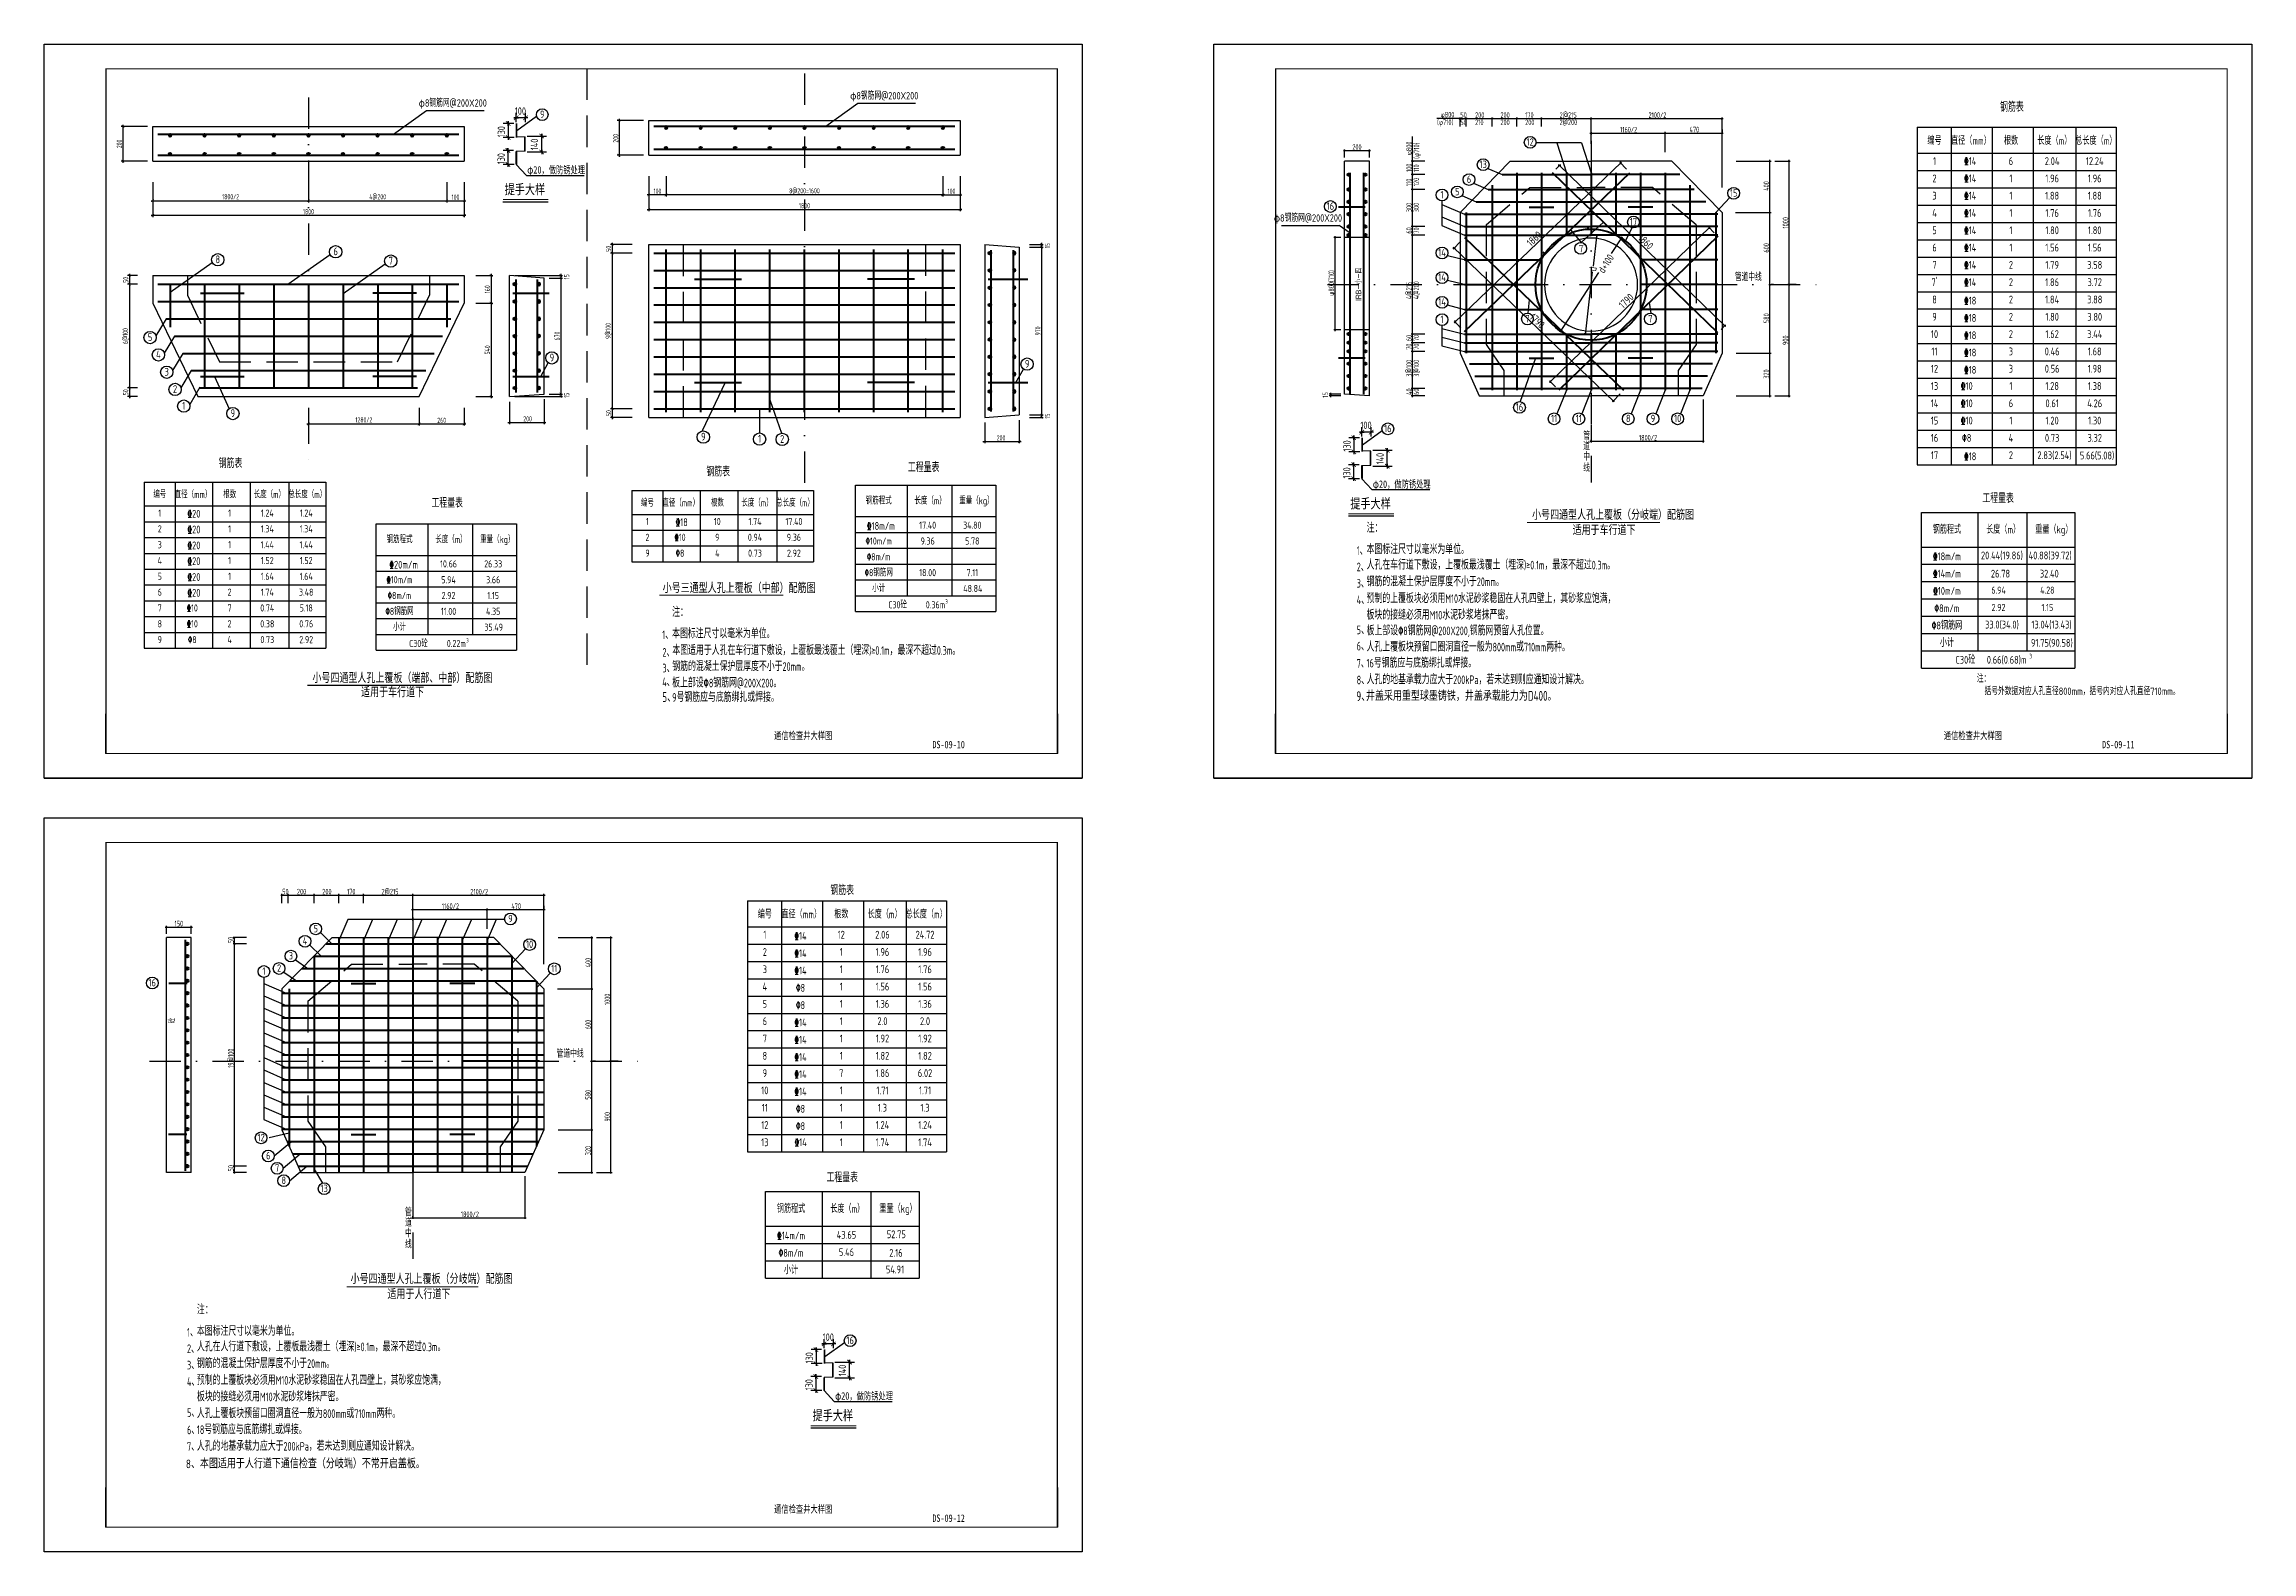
# Model space of a CAD drawing. Extents: x -62 to 831, y 365 to 975.
import ezdxf
from ezdxf.enums import TextEntityAlignment as Align

# ---------------------------------------------------------------- set-up
doc = ezdxf.new("R2010")
doc.units = 0
doc.linetypes.add('DASHDOT', pattern=[25.4, 12.7, -6.35, 0, -6.35])
doc.linetypes.add('DASHED', pattern=[19.05, 12.7, -6.35])
doc.layers.get('0').update_dxf_attribs({"linetype": 'CONTINUOUS'})
doc.layers.get('DEFPOINTS').update_dxf_attribs({"linetype": 'CONTINUOUS'})
for name, color, linetype in [('0-TK', 7, 'CONTINUOUS'), ('TK', 7, 'CONTINUOUS'), ('尺寸标注', 3, 'CONTINUOUS'), ('文字', 3, 'CONTINUOUS'), ('标注', 6, 'CONTINUOUS'), ('标注引线', 3, 'CONTINUOUS'), ('表格', 3, 'CONTINUOUS'), ('轮廓线', 1, 'CONTINUOUS')]:
    doc.layers.add(name, color=color, linetype=linetype)
doc.layers.add('钢筋', color=5, linetype='CONTINUOUS', lineweight=40)
doc.styles.add('HZTXT', font='仿宋_GB2312.ttf', dxfattribs={"width": 0.75, "height": 3})
doc.styles.add('JT-TK', font='simfang.ttf', dxfattribs={"width": 0.7, "height": 3})
doc.styles.get("Standard").update_dxf_attribs({"font": 'tssdeng.shx', "width": 0.7, "bigfont": 'tssdchn.shx'})
doc.dimstyles.get("Standard").update_dxf_attribs({"dimscale": 0, "dimtxt": 4.5, "dimasz": 1.5, "dimexe": 1, "dimexo": 3, "dimtad": 1, "dimdec": 4, "dimlfac": 10, "dimdsep": 46, "dimlunit": 6, "dimtxsty": 'HZTXT', "dimblk1": 'ARCHTICK', "dimblk2": 'ARCHTICK', "dimsah": 1, "dimcen": 2.5, "dimdle": 1, "dimadec": 0, "dimazin": 0, "dimtfac": 1, "dimtdec": 4, "dimtmove": 2, "dimatfit": 3, "dimldrblk": 'ARCHTICK', "dimfxl": 1, "dimtolj": 1, "dimtzin": 0, "dimarcsym": 0})

msp = doc.modelspace()

# ---------------------------------------------------------------- texts
at = {"layer": 'TK', "color": 0, "style": 'JT-TK', "width": 0.7}
for s, p in [('通信检查井大样图', (244.971, 695.741)), ('通信检查井大样图', (718.251, 695.741)), ('DS-09-10', (303.806, 691.991)), ('DS-09-11', (777.086, 691.991)), ('通信检查井大样图', (244.971, 382.76)), ('DS-09-12', (303.806, 379.01))]:
    msp.add_text(s, height=3, dxfattribs=at).set_placement(p, align=Align.MIDDLE)
at = {"layer": '尺寸标注', "width": 0.7}
for s, height, p in [('100', 3, (128.262, 946.783)), ('φ800', 2.25, (502.856, 945.722)), ('50', 2.25, (510.873, 945.551)), ('200', 2.25, (516.841, 945.551)), ('200', 2.25, (527.091, 945.551)), ('170', 2.25, (537.066, 945.551)), ('2@215', 2.25, (551.04, 945.551)), ('2100/2', 2.25, (586.991, 945.527)), ('(φ710)', 2.25, (501.455, 942.696)), ('50', 2.25, (510.873, 942.611)), ('210', 2.25, (516.841, 942.611)), ('200', 2.25, (527.091, 942.611)), ('200', 2.25, (537.091, 942.611)), ('2@200', 2.25, (551.002, 942.611)), ('1160/2', 2.25, (575.465, 939.66)), ('470', 2.25, (603.596, 939.684)), ('100', 3, (470.415, 819.652)), ('1800/2', 2.25, (583.121, 815.008)), ('小号四通型人孔上覆板（分岐端）配筋图', 4, (539.892, 782.94)), ('注：', 3.5, (472.928, 777.771)), ('适用于车行道下', 4, (556.28, 776.748)), ('1、', 3.5, (468.925, 768.731)), ('本图标注尺寸以毫米为单位。', 3.5, (472.928, 769.131)), ('2、', 3.5, (468.925, 762.104)), ('钢筋的混凝土保护层厚度不小于20mm。', 3.5, (472.928, 756.088)), ('人孔在车行道下敷设，上覆板最浅覆土（埋深)≥0.1m，最深不超过0.3m。', 3.5, (472.928, 762.845)), ('小号三通型人孔上覆板（中部）配筋图', 4, (188.108, 753.3)), ('3、', 3.5, (468.925, 755.477)), ('4、', 3.5, (468.925, 748.782)), ('预制的上覆板块必须用M10水泥砂浆稳固在人孔四壁上，其砂浆应饱满，', 3.5, (472.928, 749.275)), ('注：', 3.5, (191.933, 743.701)), ('板块的接缝必须用M10水泥砂浆堵抹严密。', 3.5, (472.928, 742.593)), ('1、', 3.5, (187.93, 734.662)), ('本图标注尺寸以毫米为单位。', 3.5, (191.933, 735.062)), ('5、', 3.5, (468.925, 736.636)), ('6、', 3.5, (468.925, 730.068)), ('板上部设%%1308钢筋网@200X200,钢筋网预留人孔位置。', 3.5, (472.928, 736.24)), ('人孔上覆板块预留口圈洞直径一般为800mm或710mm两种。', 3.5, (472.928, 729.672)), ('3、', 3.5, (188.01, 721.181)), ('2、', 3.5, (188.026, 727.559)), ('钢筋的混凝土保护层厚度不小于20mm。', 3.5, (192.012, 721.793)), ('本图适用于人孔在车行道下敷设，上覆板最浅覆土（埋深)≥0.1m，最深不超过0.3m。', 3.5, (192.028, 728.3)), ('7、', 3.5, (468.925, 723.07)), ('16号钢筋应与底筋绑扎或焊接。', 3.5, (472.928, 723.175)), ('小号四通型人孔上覆板（端部、中部）配筋图', 4, (46.391, 716.916)), ('适用于车行道下', 4, (66.093, 711.151)), ('4、', 3.5, (187.951, 715.531)), ('板上部设%%1308钢筋网@200X200。', 3.5, (191.954, 715.135)), ('8、', 3.5, (468.925, 716.348)), ('人孔的地基承载力应大于200kPa，若未达到则应通知设计解决。', 3.5, (472.928, 716.453)), ('5、', 4, (187.951, 709.2)), ('9号钢筋应与底筋绑扎或焊接。', 3.5, (191.954, 709.305)), ('9、', 4, (468.784, 709.552)), ('井盖采用重型球墨铸铁，井盖承载能力为D400。', 4, (472.661, 709.701)), ('50', 2.25, (34.167, 631.375)), ('200', 2.25, (40.135, 631.375)), ('200', 2.25, (50.385, 631.375)), ('170', 2.25, (60.359, 631.375)), ('2@215', 2.25, (74.333, 631.375)), ('1160/2', 2.25, (98.759, 625.484)), ('2100/2', 2.25, (110.284, 631.351)), ('470', 2.25, (126.889, 625.508)), ('1800/2', 2.25, (106.415, 500.832)), ('小号四通型人孔上覆板（分岐端）配筋图', 4, (61.833, 473.811)), ('注：', 3.5, (-0.352, 461.477)), ('适用于人行道下', 4, (76.742, 467.638)), ('1、', 3.5, (-4.355, 452.438)), ('本图标注尺寸以毫米为单位。', 3.5, (-0.352, 452.838)), ('2、', 3.5, (-4.355, 445.81)), ('人孔在人行道下敷设，上覆板最浅覆土（埋深)≥0.1m，最深不超过0.3m。', 3.5, (-0.352, 446.551)), ('100', 3, (252.842, 450.739)), ('3、', 3.5, (-4.355, 439.183)), ('钢筋的混凝土保护层厚度不小于20mm。', 3.5, (-0.352, 439.794)), ('4、', 3.5, (-4.355, 432.488)), ('板块的接缝必须用M10水泥砂浆堵抹严密。', 3.5, (-0.352, 426.299)), ('预制的上覆板块必须用M10水泥砂浆稳固在人孔四壁上，其砂浆应饱满，', 3.5, (-0.352, 432.982)), ('5、', 3.5, (-4.355, 419.943)), ('人孔上覆板块预留口圈洞直径一般为800mm或710mm两种。', 3.5, (-0.352, 419.547)), ('6、', 3.5, (-4.355, 412.944)), ('18号钢筋应与底筋绑扎或焊接。', 3.5, (-0.352, 413.049)), ('7、', 3.5, (-4.355, 406.223)), ('人孔的地基承载力应大于200kPa，若未达到则应通知设计解决。', 3.5, (-0.352, 406.328))]:
    msp.add_text(s, height=height, dxfattribs=at).set_placement(p)
for s, p in [('钢筋表', (734.034, 948.032)), ('钢筋表', (13.237, 803.917)), ('钢筋表', (210.573, 800.505)), ('工程量表', (293.705, 802.264)), ('工程量表', (100.915, 787.881)), ('工程量表', (728.446, 789.759)), ('钢筋表', (260.754, 631.19)), ('工程量表', (260.754, 514.963))]:
    msp.add_text(s, height=3.5, dxfattribs=at).set_placement(p, align=Align.CENTER)
at = {"layer": '尺寸标注'}
for s, height, width, p in [('130', 3, 0.75, (124.329, 937.671)), ('130', 3, 0.75, (124.251, 926.77)), ('140', 3, 0.75, (137.723, 932.487)), ('φ800', 2.25, 0.7, (491.207, 930.373)), ('(φ710)', 2.25, 0.7, (494.233, 928.972)), ('100', 2.25, 0.7, (491.196, 923.639)), ('110', 2.25, 0.7, (491.196, 917.889)), ('110', 2.25, 0.7, (494.167, 923.639)), ('120', 2.25, 0.7, (494.167, 917.889)), ('400', 2.25, 0.7, (635.787, 916.044)), ('300', 2.25, 0.7, (491.196, 907.372)), ('300', 2.25, 0.7, (494.167, 907.372)), ('60', 2.25, 0.7, (491.196, 898.701)), ('70', 2.25, 0.7, (494.167, 898.701)), ('600', 2.25, 0.7, (635.787, 891.031)), ('φ800(710)', 2.25, 0.7, (459.784, 873.527)), ('4@215', 2.25, 0.7, (491.196, 872.212)), ('4@200', 2.25, 0.7, (494.167, 872.173)), ('580', 2.25, 0.7, (635.787, 862.527)), ('60', 2.25, 0.7, (491.196, 855.201)), ('70', 2.25, 0.7, (491.196, 851.701)), ('70', 2.25, 0.7, (494.167, 855.201)), ('70', 2.25, 0.7, (494.167, 851.701)), ('3@100', 2.25, 0.7, (491.196, 840.782)), ('3@100', 2.25, 0.7, (494.167, 840.782)), ('320', 2.25, 0.7, (635.787, 839.997)), ('40', 2.25, 0.7, (491.196, 833.464)), ('60', 2.25, 0.7, (494.167, 833.451)), ('130', 3, 0.75, (466.481, 810.541)), ('140', 3, 0.75, (479.876, 805.357)), ('130', 3, 0.75, (466.404, 799.64)), ('50', 2.25, 0.7, (14.49, 611.649)), ('400', 2.25, 0.7, (159.08, 601.868)), ('600', 2.25, 0.7, (159.08, 576.855)), ('19@100', 2.25, 0.7, (14.49, 561.156)), ('580', 2.25, 0.7, (159.08, 548.351)), ('320', 2.25, 0.7, (159.08, 525.821)), ('50', 2.25, 0.7, (14.49, 519.288)), ('130', 3, 0.75, (248.909, 441.627)), ('140', 3, 0.75, (262.304, 436.443)), ('130', 3, 0.75, (248.832, 430.726))]:
    msp.add_text(s, height=height, rotation=90, dxfattribs=dict(at, width=width)).set_placement(p)
at = {"layer": '尺寸标注', "attachment_point": 5, "rotation": 90}
for s, insert, char_height in [('200', (169.093, 937.247), 2.1), ('200', (-31.748, 935.025), 2.1), ('\\A1;1000', (642.42, 903.07), 2.25), ('\\A1;50', (166.208, 892.586), 2.1), ('\\A1;15', (343.813, 893.811), 2.1), ('\\A1;50', (-29.172, 880.02), 2.1), ('\\A1;160', (117.171, 876.17), 2.1), ('\\A1;15', (149.268, 881.245), 2.1), ('{\\fArial|b0|i0|c0|p32;IRB\\fFangSong_GB2312|b0|i0|c134|p32;－小－四}', (469.746, 878.145), 2.25), ('\\A1;6@100', (-29.172, 857.27), 2.1), ('\\A1;670', (145.374, 857.27), 2.1), ('\\A1;9@100', (166.208, 859.336), 2.1), ('\\A1;970', (339.919, 859.336), 2.1), ('\\A1;540', (117.171, 851.67), 2.1), ('\\A1;900', (642.42, 855.57), 2.25), ('\\A1;50', (-29.172, 834.52), 2.1), ('\\A1;15', (149.268, 833.295), 2.1), ('\\A1;15', (456.244, 833.445), 2.25), ('\\A1;50', (166.208, 826.086), 2.1), ('\\A1;15', (343.813, 824.861), 2.1), ('\\A1;1000', (165.713, 588.894), 2.25), ('砼', (-10.409, 580.273), 2.25), ('\\A1;900', (165.713, 541.394), 2.25)]:
    msp.add_mtext(s, dxfattribs=dict(at, insert=insert, char_height=char_height))
at = {"layer": '尺寸标注', "attachment_point": 5}
for s, insert, char_height in [('\\A1;200', (469.035, 933.742), 2.25), ('\\A1;1800/2', (13.285, 913.631), 2.1), ('\\A1;4@200', (72.785, 913.472), 2.1), ('\\A1;100', (104.285, 913.472), 2.1), ('\\A1;100', (185.982, 915.88), 2.1), ('\\A1;8@200=1600', (245.482, 915.88), 2.1), ('\\A1;100', (304.982, 915.88), 2.1), ('\\A1;1800', (44.785, 907.605), 2.1), ('\\A1;1800', (245.482, 910.013), 2.1), ('\\A1;1280/2', (67.185, 823.358), 2.1), ('\\A1;260', (98.685, 823.199), 2.1), ('200', (133.46, 823.768), 2.1), ('200', (325.015, 816.06), 2.1), ('\\A1;150', (-7.671, 619.566), 2.25)]:
    msp.add_mtext(s, dxfattribs=dict(at, insert=insert, char_height=char_height))
at = {"layer": '尺寸标注', "insert": (-4.791, 408.544), "char_height": 3.5, "width": 17169.19763, "attachment_point": 1}
msp.add_mtext('{\\W0.8;\\P8、本图适用于人行道下通信检查（分岐端）不常开启盖板。}', dxfattribs=at)
at = {"layer": '文字', "style": 'HZTXT'}
for s, height, width, p in [('φ20，做防锈处理', 3, 0.7, (133.286, 923.001)), ('提手大样', 4, 0.75, (124.185, 914.657)), ('φ20，做防锈处理', 3, 0.7, (475.439, 795.871)), ('提手大样', 4, 0.75, (466.338, 787.527)), ('φ20，做防锈处理', 3, 0.7, (257.866, 426.957)), ('提手大样', 4, 0.75, (248.766, 418.614))]:
    msp.add_text(s, height=height, dxfattribs=dict(at, width=width)).set_placement(p)
at = {"layer": '标注', "width": 0.7}
for s, height, p in [('9', 3, (139.378, 945.496)), ('12', 3, (539.113, 934.272)), ('6', 3, (514.381, 919.23)), ('13', 3, (520.102, 925.23)), ('16', 3, (458.285, 908.33)), ('1', 3, (503.465, 912.984)), ('5', 3, (509.614, 914.23)), ('15', 3, (621.464, 913.675)), ('17', 3, (580.92, 902.024)), ("7'", 3, (560.106, 891.163)), ('8', 3.15, (8.098, 886.729)), ('6', 3.15, (55.79, 889.956)), ('7', 3.15, (78.098, 886.196)), ('14', 3, (503.465, 889.539)), ('14', 3, (503.465, 879.539)), ('管道中线', 3, (627.38, 879.583)), ('14', 3, (503.465, 869.571)), ('5', 3.15, (-19.309, 855.227)), ('1', 3, (503.465, 862.546)), ('7', 3, (538.004, 862.843)), ('7', 3, (587.737, 862.843)), ('4', 3.15, (-15.938, 848.227)), ('9', 3.15, (143.294, 846.998)), ('3', 3.15, (-12.568, 841.227)), ('9', 3.15, (335.581, 844.488)), ('2', 3.15, (-9.198, 834.227)), ('1', 3.15, (-5.671, 827.493)), ('9', 3.15, (14.202, 824.482)), ('16', 3, (534.798, 827.027)), ('11', 3, (548.795, 822.426)), ('11', 3, (558.795, 822.426)), ('8', 3, (578.795, 822.426)), ('9', 3, (588.795, 822.426)), ('10', 3, (598.795, 822.426)), ('9', 3.15, (204.551, 814.98)), ('1', 3.15, (227.304, 814.16)), ('2', 3.15, (236.466, 814.047)), ('16', 3, (481.531, 818.365)), ('道', 3, (561.942, 811.189)), ('管', 3, (561.942, 815.373)), ('线', 3, (561.942, 802.39)), ('中', 3, (561.942, 806.882)), ('5', 3, (47.749, 616.054)), ('9', 3, (126.519, 620.096)), ('3', 3, (37.675, 605.054)), ('4', 3, (43.396, 611.054)), ('10', 3, (134.258, 609.719)), ('1', 3, (26.759, 598.808)), ('2', 3, (32.907, 600.054)), ('11', 3, (144.258, 599.911)), ('16', 3, (-18.421, 594.154)), ('管道中线', 3, (150.674, 565.407)), ('12', 3, (25.63, 531.516)), ('6', 3, (28.516, 524.193)), ('7', 3, (32.117, 519.193)), ('8', 3, (34.781, 514.193)), ('13', 3, (51.153, 510.938)), ('道', 3, (85.235, 497.013)), ('管', 3, (85.235, 501.197)), ('线', 3, (85.235, 488.214)), ('中', 3, (85.235, 492.706)), ('16', 3, (263.959, 449.452))]:
    msp.add_text(s, height=height, dxfattribs=at).set_placement(p, align=Align.CENTER)
at = {"layer": '标注', "char_height": 3, "attachment_point": 5}
for insert in [(277.772, 954.086), (103.185, 951.135), (449.212, 904.624)]:
    msp.add_mtext('{\\fSimSun|b0|i0|c161|p2;φ}8钢筋网@200X200', dxfattribs=dict(at, insert=insert))
at = {"layer": '表格', "width": 0.7}
for s, height, p in [('编号', 3.15, (702.724, 934.693)), ('直径（mm）', 3.15, (717.459, 934.693)), ('根数', 3.15, (733.687, 934.693)), ('长度（m）', 3.15, (751.213, 934.693)), ('总长度（m）', 3.15, (768.02, 934.693)), ('1', 3.15, (702.724, 926.478)), ('%%13214', 3.15, (717.142, 926.478)), ('6', 3.15, (733.631, 926.478)), ('2.04', 3.15, (750.311, 926.478)), ('12.24', 3.15, (767.544, 926.478)), ('2', 3.15, (702.724, 919.478)), ('%%13214', 3.15, (717.142, 919.478)), ('1', 3.15, (733.631, 919.478)), ('1.96', 3.15, (750.311, 919.478)), ('1.96', 3.15, (767.544, 919.478)), ('3', 3.15, (702.724, 912.478)), ('%%13214', 3.15, (717.142, 912.478)), ('1', 3.15, (733.631, 912.478)), ('1.88', 3.15, (750.311, 912.478)), ('1.88', 3.15, (767.544, 912.478)), ('4', 3.15, (702.724, 905.478)), ('%%13214', 3.15, (717.142, 905.478)), ('1', 3.15, (733.631, 905.478)), ('1.76', 3.15, (750.311, 905.478)), ('1.76', 3.15, (767.544, 905.478)), ('5', 3.15, (702.724, 898.478)), ('6', 3.15, (702.724, 891.478)), ('%%13214', 3.15, (717.142, 898.478)), ('%%13214', 3.15, (717.142, 891.478)), ('1', 3.15, (733.631, 898.478)), ('1', 3.15, (733.631, 891.478)), ('1.56', 3.15, (750.311, 891.478)), ('1.80', 3.15, (750.311, 898.478)), ('1.56', 3.15, (767.544, 891.478)), ('1.80', 3.15, (767.544, 898.478)), ('7', 3.15, (702.724, 884.478)), ('%%13214', 3.15, (717.142, 884.478)), ('2', 3.15, (733.631, 884.478)), ('1.79', 3.15, (750.311, 884.478)), ('3.58', 3.15, (767.544, 884.478)), ("7'", 3.15, (702.724, 877.478)), ('%%13214', 3.15, (717.142, 877.478)), ('2', 3.15, (733.631, 877.478)), ('1.86', 3.15, (750.311, 877.478)), ('3.72', 3.15, (767.544, 877.478)), ('9', 3.15, (702.724, 863.478)), ('8', 3.15, (702.724, 870.478)), ('%%13218', 3.15, (717.142, 870.013)), ('2', 3.15, (733.631, 870.478)), ('2', 3.15, (733.631, 863.478)), ('1.84', 3.15, (750.311, 870.478)), ('1.80', 3.15, (750.311, 863.478)), ('3.88', 3.15, (767.544, 870.478)), ('3.80', 3.15, (767.544, 863.478)), ('10', 3.15, (702.724, 856.478)), ('%%13218', 3.15, (717.142, 863.013)), ('%%13218', 3.15, (717.142, 856.013)), ('2', 3.15, (733.631, 856.478)), ('1.62', 3.15, (750.311, 856.478)), ('3.44', 3.15, (767.544, 856.478)), ('11', 3.15, (702.724, 849.478)), ('%%13218', 3.15, (717.142, 849.013)), ('3', 3.15, (733.631, 849.478)), ('0.46', 3.15, (750.311, 849.478)), ('1.68', 3.15, (767.544, 849.478)), ('12', 3.15, (702.724, 842.478)), ('%%13218', 3.15, (717.142, 842.013)), ('3', 3.15, (733.631, 842.478)), ('0.56', 3.15, (750.311, 842.478)), ('1.98', 3.15, (767.544, 842.478)), ('14', 3.15, (702.724, 828.478)), ('13', 3.15, (702.724, 835.478)), ('%%13210', 3.15, (715.767, 835.478)), ('%%13210', 3.15, (715.767, 828.478)), ('6', 3.15, (733.631, 828.478)), ('1', 3.15, (733.631, 835.478)), ('1.28', 3.15, (750.311, 835.478)), ('0.61', 3.15, (750.311, 828.478)), ('4.26', 3.15, (767.544, 828.478)), ('1.38', 3.15, (767.544, 835.478)), ('15', 3.15, (702.724, 821.478)), ('%%13210', 3.15, (715.767, 821.478)), ('1', 3.15, (733.631, 821.478)), ('1.20', 3.15, (750.311, 821.478)), ('1.30', 3.15, (767.544, 821.478)), ('16', 3.15, (702.724, 814.478)), ('%%1308', 3.15, (715.767, 814.478)), ('4', 3.15, (733.631, 814.478)), ('0.73', 3.15, (750.311, 814.478)), ('3.32', 3.15, (767.544, 814.478)), ('17', 3.15, (702.724, 807.478)), ('%%13218', 3.15, (717.142, 807.013)), ('2', 3.15, (733.631, 807.478)), ('2.83(2.54)', 3.15, (751.255, 807.478)), ('5.66(5.08)', 3.15, (768.493, 807.374)), ('编号', 2.88, (-15.39, 791.721)), ('1', 2.88, (-15.39, 784.21)), ('直径（mm）', 2.88, (-1.917, 791.721)), ('%%13220', 3.15, (-1.553, 783.804)), ('根数', 2.88, (12.92, 791.721)), ('1', 2.88, (12.869, 784.21)), ('长度（m）', 2.88, (28.943, 791.721)), ('1.24', 2.88, (28.119, 784.21)), ('总长度（m）', 2.88, (44.309, 791.721)), ('1.24', 2.88, (43.875, 784.21)), ('编号', 2.88, (181.947, 788.31)), ('直径（mm）', 2.88, (195.419, 788.31)), ('根数', 2.88, (210.256, 788.31)), ('长度（m）', 2.88, (226.28, 788.31)), ('总长度（m）', 2.88, (241.646, 788.31)), ('钢筋程式', 2.88, (275.526, 789.206)), ('长度（m）', 2.88, (296.308, 789.206)), ('重量（kg）', 2.88, (315.067, 789.206)), ('2', 2.88, (-15.39, 777.81)), ('%%13220', 3.15, (-1.553, 777.404)), ('1', 2.88, (12.869, 777.81)), ('1.34', 2.88, (28.119, 777.81)), ('1.34', 2.88, (43.875, 777.81)), ('2', 2.88, (181.947, 774.399)), ('1', 2.88, (181.947, 780.799)), ('%%13210', 2.88, (195.13, 774.399)), ('%%13218', 3.15, (195.784, 780.392)), ('10', 2.88, (210.205, 780.799)), ('9', 2.88, (210.205, 774.399)), ('0.94', 2.88, (225.455, 774.399)), ('1.74', 2.88, (225.455, 780.799)), ('17.40', 2.88, (241.211, 780.799)), ('9.36', 2.88, (241.211, 774.399)), ('%%13218m/m', 3.15, (276.413, 778.846)), ('17.40', 2.88, (295.327, 779.305)), ('34.80', 2.88, (313.39, 779.305)), ('钢筋程式', 3.15, (707.752, 777.391)), ('长度（m）', 3.15, (730.484, 777.391)), ('重量（kg）', 3.15, (751.001, 777.391)), ('3', 2.88, (-15.39, 771.41)), ('%%13220', 3.15, (-1.553, 771.004)), ('1', 2.88, (12.869, 771.41)), ('1.44', 2.88, (28.119, 771.41)), ('1.44', 2.88, (43.875, 771.41)), ('钢筋程式', 2.88, (81.653, 773.542)), ('长度（m）', 2.88, (102.435, 773.542)), ('重量（kg）', 2.88, (121.194, 773.542)), ('9', 2.88, (181.947, 767.999)), ('%%1308', 2.88, (195.13, 767.999)), ('4', 2.88, (210.205, 767.999)), ('0.73', 2.88, (225.455, 767.999)), ('2.92', 2.88, (241.211, 767.999)), ('%%13010m/m', 2.88, (275.526, 772.905)), ('%%1308m/m', 2.88, (275.526, 766.505)), ('9.36', 2.88, (295.327, 772.905)), ('5.78', 2.88, (313.39, 772.905)), ('%%13218m/m', 3.15, (707.752, 766.562)), ('20.44(19.86)', 3.15, (730.008, 766.935)), ('40.88(39.72)', 3.15, (749.518, 766.935)), ('4', 2.88, (-15.39, 765.01)), ('5', 2.88, (-15.39, 758.61)), ('%%13220', 3.15, (-1.553, 764.604)), ('%%13220', 3.15, (-1.553, 758.204)), ('1', 2.88, (12.869, 765.01)), ('1', 2.88, (12.869, 758.61)), ('1.64', 2.88, (28.119, 758.61)), ('1.52', 2.88, (28.119, 765.01)), ('1.64', 2.88, (43.875, 758.61)), ('1.52', 2.88, (43.875, 765.01)), ('%%13210m/m', 2.88, (81.653, 757.241)), (' %%13220m/m', 3.15, (82.54, 763.182)), ('10.66', 2.88, (101.454, 763.641)), ('5.94', 2.88, (101.454, 757.241)), ('26.33', 2.88, (119.517, 763.641)), ('3.66', 2.88, (119.517, 757.241)), ('%%1308钢筋网', 2.88, (275.526, 760.105)), ('18.00', 2.88, (295.327, 760.105)), ('7.11', 2.88, (313.39, 760.105)), ('%%13214m/m', 3.15, (707.752, 759.562)), ('26.78', 3.15, (729.41, 759.562)), ('32.40', 3.15, (749.167, 759.562)), ('6', 2.88, (-15.39, 752.21)), ('%%13220', 3.15, (-1.553, 751.804)), ('2', 2.88, (12.869, 752.21)), ('1.74', 2.88, (28.119, 752.21)), ('3.48', 2.88, (43.875, 752.21)), ('%%1308m/m', 2.88, (81.653, 750.841)), ('2.92', 2.88, (101.454, 750.841)), ('1.15', 2.88, (119.517, 750.841)), ('小计', 2.88, (275.526, 753.705)), ('3', 1.728, (302.975, 748.976)), ('48.84', 2.88, (313.593, 753.705)), ('%%13210m/m', 3.15, (707.752, 752.562)), ('6.94', 2.88, (728.628, 753.021)), ('4.28', 2.88, (748.374, 753.021)), ('7', 2.88, (-15.39, 745.81)), ('8', 2.88, (-15.39, 739.41)), ('%%13210', 2.88, (-2.207, 745.81)), ('%%13210', 2.88, (-2.207, 739.41)), ('7', 2.88, (12.869, 745.81)), ('2', 2.88, (12.869, 739.41)), ('0.38', 2.88, (28.119, 739.41)), ('0.74', 2.88, (28.119, 745.81)), ('0.76', 2.88, (43.875, 739.41)), ('5.18', 2.88, (43.875, 745.81)), ('%%1308钢筋网', 2.88, (81.653, 744.441)), ('11.00', 2.88, (101.454, 744.441)), ('4.35', 2.88, (119.517, 744.441)), ('C30砼', 2.88, (283.174, 747.114)), ('0.36m', 2.88, (298.468, 747.114)), ('%%1308钢筋网', 3.15, (707.752, 738.562)), ('%%1308m/m', 3.15, (707.752, 745.562)), ('33.0(34.0)', 3.15, (730.008, 738.935)), ('2.92', 2.88, (728.628, 746.021)), ('13.04(13.43)', 3.15, (750.067, 738.935)), ('1.15', 2.88, (748.374, 746.021)), ('9', 2.88, (-15.39, 733.01)), ('%%1308', 2.88, (-2.207, 733.01)), ('4', 2.88, (12.869, 733.01)), ('0.73', 2.88, (28.119, 733.01)), ('2.92', 2.88, (43.875, 733.01)), ('小计', 2.88, (81.653, 738.041)), ('C30砼', 2.88, (89.301, 731.45)), ('0.22m', 2.88, (104.595, 731.45)), ('3', 1.728, (109.102, 733.312)), ('35.49', 2.88, (119.72, 738.041)), ('小计', 3.15, (707.752, 731.562)), ('91.75(90.58)', 3.15, (750.195, 731.562)), ('C30砼', 3.15, (715.211, 724.717)), ('0.66(0.68)m', 3.15, (731.938, 724.717)), ('3', 1.89, (741.6, 726.823)), ('编号', 3.15, (229.444, 621.712)), ('1', 3.15, (229.444, 613.497)), ('直径（mm）', 3.15, (244.179, 621.712)), ('根数', 3.15, (260.407, 621.712)), ('12', 3.15, (260.351, 613.497)), ('长度（m）', 3.15, (277.932, 621.712)), ('2.06', 3.15, (277.031, 613.497)), ('总长度（m）', 3.15, (294.739, 621.712)), ('24.72', 3.15, (294.264, 613.497)), ('2', 3.15, (229.444, 606.497)), ('%%13214', 3.15, (243.862, 612.988)), ('%%13214', 3.15, (243.862, 605.988)), ('1', 3.15, (260.351, 606.497)), ('1.96', 3.15, (277.031, 606.497)), ('1.96', 3.15, (294.264, 606.497)), ('3', 3.15, (229.444, 599.497)), ('%%13214', 3.15, (243.862, 598.988)), ('1', 3.15, (260.351, 599.497)), ('1.76', 3.15, (277.031, 599.497)), ('1.76', 3.15, (294.264, 599.497)), ('4', 3.15, (229.444, 592.497)), ('%%1308', 3.15, (243.862, 591.988)), ('1', 3.15, (260.351, 592.497)), ('1.56', 3.15, (277.031, 592.497)), ('1.56', 3.15, (294.264, 592.497)), ('5', 3.15, (229.444, 585.497)), ('6', 3.15, (229.444, 578.497)), ('%%13214', 3.15, (243.862, 577.988)), ('%%1308', 3.15, (243.862, 584.988)), ('1', 3.15, (260.351, 585.497)), ('1', 3.15, (260.351, 578.497)), ('1.36', 3.15, (277.031, 585.497)), ('2.0', 3.15, (277.031, 578.497)), ('1.36', 3.15, (294.264, 585.497)), ('2.0', 3.15, (294.264, 578.497)), ('7', 3.15, (229.444, 571.497)), ('%%13214', 3.15, (243.862, 570.988)), ('1', 3.15, (260.351, 571.497)), ('1.92', 3.15, (277.031, 571.497)), ('1.92', 3.15, (294.264, 571.497)), ('8', 3.15, (229.444, 564.497)), ('%%13214', 3.15, (243.862, 563.988)), ('1', 3.15, (260.351, 564.497)), ('1.82', 3.15, (277.031, 564.497)), ('1.82', 3.15, (294.264, 564.497)), ('9', 3.15, (229.444, 557.497)), ('%%13214', 3.15, (243.862, 557.055)), ('7', 3.15, (260.351, 557.497)), ('1.86', 3.15, (277.031, 557.497)), ('6.02', 3.15, (294.264, 557.497)), ('10', 3.15, (229.444, 550.497)), ('11', 3.15, (229.444, 543.497)), ('%%13214', 3.15, (243.862, 550.055)), ('%%1308', 3.15, (243.862, 543.055)), ('1', 3.15, (260.351, 550.497)), ('1', 3.15, (260.351, 543.497)), ('1.71', 3.15, (277.031, 550.497)), ('1.3', 3.15, (277.031, 543.497)), ('1.71', 3.15, (294.264, 550.497)), ('1.3', 3.15, (294.264, 543.497)), ('12', 3.15, (229.444, 536.497)), ('%%1308', 3.15, (243.862, 536.055)), ('1', 3.15, (260.351, 536.497)), ('1.24', 3.15, (277.031, 536.497)), ('1.24', 3.15, (294.264, 536.497)), ('13', 3.15, (229.444, 529.497)), ('%%13214', 3.15, (243.936, 529.497)), ('1', 3.15, (260.351, 529.497)), ('1.74', 3.15, (277.031, 529.497)), ('1.74', 3.15, (294.264, 529.497)), ('钢筋程式', 3.15, (240.06, 502.595)), ('长度（m）', 3.15, (262.791, 502.595)), ('重量（kg）', 3.15, (283.308, 502.595)), ('%%13214m/m', 3.15, (240.06, 491.766)), ('52.75', 3.15, (282.634, 492.277)), ('%%1308m/m', 3.15, (240.06, 484.766)), ('2.16', 3.15, (282.502, 484.766)), ('小计', 3.15, (240.06, 477.766))]:
    msp.add_text(s, height=height, dxfattribs=at).set_placement(p, align=Align.CENTER)
for s, p in [('注：', (719.833, 717.13)), ('括号外数据对应人孔直径800mm，括号内对应人孔直径710mm。', (722.958, 712.06))]:
    msp.add_text(s, height=3, dxfattribs=at).set_placement(p)
for s, p in [('43.65', (262.471, 493.624)), ('5.46', (262.471, 486.624)), ('54.91', (282.104, 479.624))]:
    msp.add_text(s, height=3.15, dxfattribs=at).set_placement(p, align=Align.MIDDLE_CENTER)

# ---------------------------------------------------------------- blocks, each defined once
blk = doc.blocks.new('A$C5D0C13F2')
at = {"layer": '钢筋'}
h = blk.add_hatch(color=256, dxfattribs=at)
edge = h.paths.add_edge_path()
edge.add_arc((1.1, 1.1), 1.13, 0, 360)
blk.add_circle((1.1, 1.1), 1.13, dxfattribs=at)
blk = doc.blocks.new('_ARCHTICK')
at = {"color": 0, "linetype": 'ByBlock', "const_width": 0.15}
blk.add_lwpolyline([(-0.5, -0.5), (0.5, 0.5)], dxfattribs=at)
blk = doc.blocks.new('*D5')
at = {"layer": 'DEFPOINTS', "color": 0, "transparency": 16777216}
for p in [(565.99, 897.94), (561.5, 858.2)]:
    blk.add_point(p, dxfattribs=at)
at = {"layer": '尺寸标注', "color": 0, "lineweight": -2, "transparency": 16777216}
for p, q in [((566.05, 898.44), (564.59, 885.51)), ((566.3, 897.56), (565.68, 898.33)), ((561.45, 857.7), (564.34, 883.31)), ((561.81, 857.81), (561.2, 858.58))]:
    blk.add_line(p, q, dxfattribs=at)
at = {"layer": '尺寸标注', "color": 0, "transparency": 16777216, "insert": (564.46, 884.41), "char_height": 3, "attachment_point": 5, "rotation": 83.56255}
blk.add_mtext('\\A1;d', dxfattribs=at)
blk = doc.blocks.new('*D7')
at = {"layer": 'DEFPOINTS', "color": 0, "transparency": 16777216}
for p in [(576, 896.94), (551.5, 859.2)]:
    blk.add_point(p, dxfattribs=at)
at = {"layer": '尺寸标注', "color": 0, "lineweight": -2, "transparency": 16777216}
for p, q in [((576.27, 897.36), (571.94, 890.69)), ((576.1, 896.46), (575.9, 897.43)), ((551.22, 858.78), (566.9, 882.93)), ((551.6, 858.71), (551.39, 859.68))]:
    blk.add_line(p, q, dxfattribs=at)
at = {"layer": '尺寸标注', "color": 0, "transparency": 16777216, "insert": (569.79, 886.57), "char_height": 3, "attachment_point": 5, "rotation": 57.00895}
blk.add_mtext('\\A1;d+100', dxfattribs=at)
blk = doc.blocks.new('_Oblique')
at = {"color": 0, "linetype": 'ByBlock', "lineweight": -2}
blk.add_line((-0.5, -0.5), (0.5, 0.5), dxfattribs=at)
blk = doc.blocks.new('*D8')
at = {"layer": 'DEFPOINTS', "color": 0, "transparency": 16777216}
for p in [(575.68, 927.27), (579.47, 923.32), (512.5, 859.07)]:
    blk.add_point(p, dxfattribs=at)
at = {"layer": '尺寸标注', "color": 0, "lineweight": -2, "transparency": 16777216}
for p, q in [((508.34, 862.68), (576.04, 927.62)), ((578.08, 924.76), (575.33, 927.63)), ((511.11, 860.51), (508.36, 863.38))]:
    blk.add_line(p, q, dxfattribs=at)
at = {"layer": '尺寸标注', "color": 0, "lineweight": -2, "transparency": 16777216, "xscale": 0.7, "yscale": 0.7, "zscale": 0.7}
for p, rotation in [((575.68, 927.27), 43.81296416717549), ((508.71, 863.02), 223.8129641671755)]:
    blk.add_blockref('_Oblique', p, dxfattribs=dict(at, rotation=rotation))
at = {"layer": '尺寸标注', "color": 0, "transparency": 16777216, "insert": (540.72, 896.68), "char_height": 3, "attachment_point": 5, "rotation": 43.81296}
blk.add_mtext('\\A1;1860', dxfattribs=at)
blk = doc.blocks.new('*D9')
at = {"layer": 'DEFPOINTS', "color": 0, "transparency": 16777216}
for p in [(611.59, 901.14), (615, 897.63), (550.72, 835.32)]:
    blk.add_point(p, dxfattribs=at)
at = {"layer": '尺寸标注', "color": 0, "lineweight": -2, "transparency": 16777216}
for p, q in [((546.95, 838.48), (611.95, 901.49)), ((613.61, 899.07), (611.25, 901.5)), ((549.33, 836.76), (546.97, 839.19))]:
    blk.add_line(p, q, dxfattribs=at)
at = {"layer": '尺寸标注', "color": 0, "lineweight": -2, "transparency": 16777216, "xscale": 0.7, "yscale": 0.7, "zscale": 0.7}
for p, rotation in [((611.59, 901.14), 44.10918552547958), ((547.31, 838.83), 224.1091855254796)]:
    blk.add_blockref('_Oblique', p, dxfattribs=dict(at, rotation=rotation))
at = {"layer": '尺寸标注', "color": 0, "transparency": 16777216, "insert": (577.97, 871.51), "char_height": 3, "attachment_point": 5, "rotation": 44.10919}
blk.add_mtext('\\A1;1790', dxfattribs=at)
blk = doc.blocks.new('*D10')
at = {"layer": 'DEFPOINTS', "color": 0, "transparency": 16777216}
for p in [(548.14, 923.32), (615, 858.51), (617.85, 861.45)]:
    blk.add_point(p, dxfattribs=at)
at = {"layer": '尺寸标注', "color": 0, "lineweight": -2, "transparency": 16777216}
for p, q in [((549.53, 924.76), (551.33, 926.62)), ((550.63, 926.61), (618.2, 861.1)), ((616.39, 859.94), (618.19, 861.81))]:
    blk.add_line(p, q, dxfattribs=at)
at = {"layer": '尺寸标注', "color": 0, "lineweight": -2, "transparency": 16777216, "xscale": 0.7, "yscale": 0.7, "zscale": 0.7}
for p, rotation in [((550.99, 926.26), 135.8908144745205), ((617.85, 861.45), 315.8908144745205)]:
    blk.add_blockref('_Oblique', p, dxfattribs=dict(at, rotation=rotation))
at = {"layer": '尺寸标注', "color": 0, "transparency": 16777216, "insert": (585.89, 895.38), "char_height": 3, "attachment_point": 5, "rotation": 315.89081}
blk.add_mtext('\\A1;1860', dxfattribs=at)
blk = doc.blocks.new('*D11')
at = {"layer": 'DEFPOINTS', "color": 0, "transparency": 16777216}
for p in [(512.5, 897.12), (572.72, 831.01), (576.87, 835.32)]:
    blk.add_point(p, dxfattribs=at)
at = {"layer": '尺寸标注', "color": 0, "lineweight": -2, "transparency": 16777216}
for p, q in [((511.11, 895.68), (508.01, 892.45)), ((507.99, 893.16), (573.08, 830.66)), ((575.48, 833.88), (572.38, 830.65))]:
    blk.add_line(p, q, dxfattribs=at)
at = {"layer": '尺寸标注', "color": 0, "lineweight": -2, "transparency": 16777216, "xscale": 0.7, "yscale": 0.7, "zscale": 0.7}
for p, rotation in [((508.36, 892.81), 136.164803537651), ((572.72, 831.01), 316.164803537651)]:
    blk.add_blockref('_Oblique', p, dxfattribs=dict(at, rotation=rotation))
at = {"layer": '尺寸标注', "color": 0, "transparency": 16777216, "insert": (542.01, 863.44), "char_height": 3, "attachment_point": 5, "rotation": 316.1648}
blk.add_mtext('\\A1;1790', dxfattribs=at)
blk = doc.blocks.new('_DIMX')
blk.add_line((-150, 0), (150, 0))
at = {"const_width": 50}
blk.add_lwpolyline([(-150.36, -150.36), (150.36, 150.36)], dxfattribs=at)

# ---------------------------------------------------------------- dimensions: what is measured, and where the dimension line sits
at = {"layer": '尺寸标注'}
for p1, p2, distance, text, picture, middle in [((512.497, 859.07), (579.467, 923.32), 5.477, '1860', '*D8', (540.719, 896.681)), ((548.138, 923.32), (614.997, 858.509), 4.092, '1860', '*D10', (585.895, 895.379)), ((512.497, 897.123), (576.865, 835.32), -5.981, '1790', '*D11', (542.011, 863.441))]:
    dim = msp.add_aligned_dim(p1=p1, p2=p2, distance=distance, text=text, dimstyle='Standard', override={"dimscale": 1, "dimtxt": 3, "dimasz": 0.7, "dimexe": 0.5, "dimexo": 2, "dimdec": 0, "dimlfac": 20, "dimzin": 0, "dimlunit": 2, "dimtxsty": 'Standard', "dimblk1": 'Oblique', "dimblk2": 'Oblique', "dimdle": 0.5, "dimtdec": 0}, dxfattribs=at)
    dim.commit()
    dim.dimension.update_dxf_attribs({"geometry": picture, "text_midpoint": middle})
dim = msp.add_aligned_dim(p1=(550.717, 835.32), p2=(614.997, 897.632), distance=4.89, dimstyle='Standard', override={"dimscale": 1, "dimtxt": 3, "dimasz": 0.7, "dimexe": 0.5, "dimexo": 2, "dimdec": 0, "dimlfac": 20, "dimzin": 0, "dimlunit": 2, "dimtxsty": 'Standard', "dimblk1": 'Oblique', "dimblk2": 'Oblique', "dimdle": 0.5, "dimtdec": 0}, dxfattribs=at)
dim.commit()
dim.dimension.update_dxf_attribs({"geometry": '*D9', "text_midpoint": (577.974, 871.513)})
for p1, p2, text, picture, middle in [((551.496, 859.198), (575.999, 896.942), 'd+100', '*D7', (569.792, 886.568)), ((561.505, 858.197), (565.99, 897.944), 'd', '*D5', (564.462, 884.41))]:
    dim = msp.add_diameter_dim_2p(p1=p1, p2=p2, text=text, dimstyle='Standard', override={"dimscale": 1, "dimtxt": 3, "dimexe": 0.5, "dimexo": 2, "dimdec": 0, "dimzin": 0, "dimlunit": 2, "dimtxsty": 'Standard', "dimtsz": 0.35, "dimdle": 0.5}, dxfattribs=at)
    dim.commit()
    dim.dimension.update_dxf_attribs({"geometry": picture, "text_midpoint": middle, "dimtype": 163})

# ---------------------------------------------------------------- hatches: boundary and pattern name
at = {"layer": '钢筋'}
h = msp.add_hatch(color=256, dxfattribs=at)
edge = h.paths.add_edge_path()
edge.add_arc((465.654, 922.57), 0.5, -180, 180, ccw=False)
h = msp.add_hatch(color=256, dxfattribs=at)
edge = h.paths.add_edge_path()
edge.add_arc((472.416, 922.57), 0.5, 0, 360)
h = msp.add_hatch(color=256, dxfattribs=at)
edge = h.paths.add_edge_path()
edge.add_arc((465.654, 916.57), 0.5, -180, 180, ccw=False)
h = msp.add_hatch(color=256, dxfattribs=at)
edge = h.paths.add_edge_path()
edge.add_arc((465.654, 911.57), 0.5, -180, 180, ccw=False)
h = msp.add_hatch(color=256, dxfattribs=at)
edge = h.paths.add_edge_path()
edge.add_arc((472.416, 916.57), 0.5, 0, 360)
h = msp.add_hatch(color=256, dxfattribs=at)
edge = h.paths.add_edge_path()
edge.add_arc((472.416, 911.57), 0.5, 0, 360)
h = msp.add_hatch(color=256, dxfattribs=at)
edge = h.paths.add_edge_path()
edge.add_arc((465.654, 906.57), 0.5, -180, 180, ccw=False)
h = msp.add_hatch(color=256, dxfattribs=at)
edge = h.paths.add_edge_path()
edge.add_arc((472.416, 906.57), 0.5, 0, 360)
h = msp.add_hatch(color=256, dxfattribs=at)
edge = h.paths.add_edge_path()
edge.add_arc((465.654, 901.57), 0.5, -180, 180, ccw=False)
h = msp.add_hatch(color=256, dxfattribs=at)
edge = h.paths.add_edge_path()
edge.add_arc((465.654, 898.07), 0.5, -180, 180, ccw=False)
h = msp.add_hatch(color=256, dxfattribs=at)
edge = h.paths.add_edge_path()
edge.add_arc((472.416, 901.57), 0.5, 0, 360)
h = msp.add_hatch(color=256, dxfattribs=at)
edge = h.paths.add_edge_path()
edge.add_arc((472.416, 898.07), 0.5, 0, 360)
h = msp.add_hatch(color=256, dxfattribs=at)
edge = h.paths.add_edge_path()
edge.add_arc((465.654, 858.07), 0.5, -180, 180, ccw=False)
h = msp.add_hatch(color=256, dxfattribs=at)
edge = h.paths.add_edge_path()
edge.add_arc((472.416, 858.07), 0.5, 0, 360)
h = msp.add_hatch(color=256, dxfattribs=at)
edge = h.paths.add_edge_path()
edge.add_arc((465.654, 854.57), 0.5, -180, 180, ccw=False)
h = msp.add_hatch(color=256, dxfattribs=at)
edge = h.paths.add_edge_path()
edge.add_arc((465.654, 851.07), 0.5, -180, 180, ccw=False)
h = msp.add_hatch(color=256, dxfattribs=at)
edge = h.paths.add_edge_path()
edge.add_arc((472.416, 854.57), 0.5, 0, 360)
h = msp.add_hatch(color=256, dxfattribs=at)
edge = h.paths.add_edge_path()
edge.add_arc((472.416, 851.07), 0.5, 0, 360)
h = msp.add_hatch(color=256, dxfattribs=at)
edge = h.paths.add_edge_path()
edge.add_arc((465.654, 846.07), 0.5, -180, 180, ccw=False)
h = msp.add_hatch(color=256, dxfattribs=at)
edge = h.paths.add_edge_path()
edge.add_arc((465.654, 841.07), 0.5, -180, 180, ccw=False)
h = msp.add_hatch(color=256, dxfattribs=at)
edge = h.paths.add_edge_path()
edge.add_arc((472.416, 846.07), 0.5, 0, 360)
h = msp.add_hatch(color=256, dxfattribs=at)
edge = h.paths.add_edge_path()
edge.add_arc((472.416, 841.07), 0.5, 0, 360)
h = msp.add_hatch(color=256, dxfattribs=at)
edge = h.paths.add_edge_path()
edge.add_arc((465.654, 836.07), 0.5, -180, 180, ccw=False)
h = msp.add_hatch(color=256, dxfattribs=at)
edge = h.paths.add_edge_path()
edge.add_arc((472.416, 836.07), 0.5, 0, 360)
h = msp.add_hatch(color=256, dxfattribs=at)
edge = h.paths.add_edge_path()
edge.add_arc((-4.291, 611.394), 0.5, 0, 360)
h = msp.add_hatch(color=256, dxfattribs=at)
edge = h.paths.add_edge_path()
edge.add_arc((-4.291, 606.394), 0.5, 0, 360)
h = msp.add_hatch(color=256, dxfattribs=at)
edge = h.paths.add_edge_path()
edge.add_arc((-4.291, 601.394), 0.5, 0, 360)
h = msp.add_hatch(color=256, dxfattribs=at)
edge = h.paths.add_edge_path()
edge.add_arc((-4.291, 596.394), 0.5, 0, 360)
h = msp.add_hatch(color=256, dxfattribs=at)
edge = h.paths.add_edge_path()
edge.add_arc((-4.291, 591.394), 0.5, 0, 360)
h = msp.add_hatch(color=256, dxfattribs=at)
edge = h.paths.add_edge_path()
edge.add_arc((-4.291, 586.394), 0.5, 0, 360)
h = msp.add_hatch(color=256, dxfattribs=at)
edge = h.paths.add_edge_path()
edge.add_arc((-4.291, 581.394), 0.5, 0, 360)
h = msp.add_hatch(color=256, dxfattribs=at)
edge = h.paths.add_edge_path()
edge.add_arc((-4.291, 576.394), 0.5, 0, 360)
h = msp.add_hatch(color=256, dxfattribs=at)
edge = h.paths.add_edge_path()
edge.add_arc((-4.291, 571.394), 0.5, 0, 360)
h = msp.add_hatch(color=256, dxfattribs=at)
edge = h.paths.add_edge_path()
edge.add_arc((-4.291, 566.394), 0.5, 0, 360)
h = msp.add_hatch(color=256, dxfattribs=at)
edge = h.paths.add_edge_path()
edge.add_arc((-4.291, 561.394), 0.5, 0, 360)
h = msp.add_hatch(color=256, dxfattribs=at)
edge = h.paths.add_edge_path()
edge.add_arc((-4.291, 556.394), 0.5, 0, 360)
h = msp.add_hatch(color=256, dxfattribs=at)
edge = h.paths.add_edge_path()
edge.add_arc((-4.291, 551.394), 0.5, 0, 360)
h = msp.add_hatch(color=256, dxfattribs=at)
edge = h.paths.add_edge_path()
edge.add_arc((-4.291, 546.394), 0.5, 0, 360)
h = msp.add_hatch(color=256, dxfattribs=at)
edge = h.paths.add_edge_path()
edge.add_arc((-4.291, 541.394), 0.5, 0, 360)
h = msp.add_hatch(color=256, dxfattribs=at)
edge = h.paths.add_edge_path()
edge.add_arc((-4.291, 536.394), 0.5, 0, 360)
h = msp.add_hatch(color=256, dxfattribs=at)
edge = h.paths.add_edge_path()
edge.add_arc((-4.291, 531.394), 0.5, 0, 360)
h = msp.add_hatch(color=256, dxfattribs=at)
edge = h.paths.add_edge_path()
edge.add_arc((-4.291, 526.394), 0.5, 0, 360)
h = msp.add_hatch(color=256, dxfattribs=at)
edge = h.paths.add_edge_path()
edge.add_arc((-4.291, 521.394), 0.5, 0, 360)

# ---------------------------------------------------------------- linework, layer by layer
at = {"linetype": 'DASHDOT'}
for p, q in [((245.482, 963.525), (245.482, 792.476)), ((44.834, 953.803), (44.834, 807.17)), ((457.133, 878.07), (658.972, 878.07)), ((-19.573, 563.894), (182.265, 563.894))]:
    msp.add_line(p, q, dxfattribs=at)
at = {"color": 0, "linetype": 'ByBlock', "const_width": 0.113}
for points in [[(511.122, 945.614), (510.372, 944.864)], [(513.622, 945.614), (512.872, 944.864)], [(512.872, 944.864), (513.622, 945.614)], [(524.122, 945.614), (523.372, 944.864)], [(523.372, 944.864), (524.122, 945.614)], [(534.122, 945.614), (533.372, 944.864)], [(533.372, 944.864), (534.122, 945.614)], [(544.122, 945.614), (543.372, 944.864)], [(543.372, 944.864), (544.122, 945.614)], [(564.122, 945.614), (563.372, 944.864)], [(563.372, 944.864), (564.122, 945.614)], [(564.122, 939.747), (563.372, 938.997)], [(594.122, 939.747), (593.372, 938.997)], [(593.372, 938.997), (594.122, 939.747)], [(616.372, 944.864), (617.122, 945.614)], [(616.372, 938.997), (617.122, 939.747)], [(491.884, 927.695), (491.134, 928.445)], [(491.134, 922.945), (491.884, 922.195)], [(491.884, 922.195), (491.134, 922.945)], [(636.474, 927.695), (635.724, 928.445)], [(491.134, 916.945), (491.884, 916.195)], [(491.884, 916.195), (491.134, 916.945)], [(635.724, 907.695), (636.474, 906.945)], [(636.474, 906.945), (635.724, 907.695)], [(491.134, 901.945), (491.884, 901.195)], [(491.884, 901.195), (491.134, 901.945)], [(491.134, 898.445), (491.884, 897.695)], [(491.884, 897.695), (491.134, 898.445)], [(635.724, 878.445), (636.474, 877.695)], [(636.474, 877.695), (635.724, 878.445)], [(491.134, 858.445), (491.884, 857.695)], [(491.884, 857.695), (491.134, 858.445)], [(491.134, 854.945), (491.884, 854.195)], [(491.884, 854.195), (491.134, 854.945)], [(491.134, 851.445), (491.884, 850.695)], [(491.884, 850.695), (491.134, 851.445)], [(635.724, 850.695), (636.474, 849.945)], [(636.474, 849.945), (635.724, 850.695)], [(491.134, 836.445), (491.884, 835.695)], [(491.884, 835.695), (491.134, 836.445)], [(491.134, 833.445), (491.884, 832.695)], [(635.724, 833.445), (636.474, 832.695)], [(608.685, 814.345), (609.435, 815.095)], [(34.416, 631.438), (33.666, 630.688)], [(36.916, 631.438), (36.166, 630.688)], [(36.166, 630.688), (36.916, 631.438)], [(47.416, 631.438), (46.666, 630.688)], [(46.666, 630.688), (47.416, 631.438)], [(57.416, 631.438), (56.666, 630.688)], [(56.666, 630.688), (57.416, 631.438)], [(67.416, 631.438), (66.666, 630.688)], [(66.666, 630.688), (67.416, 631.438)], [(87.416, 631.438), (86.666, 630.688)], [(86.666, 630.688), (87.416, 631.438)], [(87.416, 625.57), (86.666, 624.82)], [(117.416, 625.57), (116.666, 624.82)], [(116.666, 624.82), (117.416, 625.57)], [(139.666, 630.688), (140.416, 631.438)], [(139.666, 624.82), (140.416, 625.57)], [(15.177, 613.519), (14.427, 614.269)], [(15.177, 610.978), (14.427, 611.728)], [(159.768, 613.519), (159.018, 614.269)], [(159.018, 593.519), (159.768, 592.769)], [(159.768, 592.769), (159.018, 593.519)], [(159.018, 564.269), (159.768, 563.519)], [(159.768, 563.519), (159.018, 564.269)], [(159.018, 536.519), (159.768, 535.769)], [(159.768, 535.769), (159.018, 536.519)], [(14.427, 521.76), (15.177, 521.01)], [(15.177, 521.01), (14.427, 521.76)], [(14.427, 519.269), (15.177, 518.519)], [(159.018, 519.269), (159.768, 518.519)], [(131.978, 500.168), (132.728, 500.918)]]:
    msp.add_lwpolyline(points, dxfattribs=at)
at = {"linetype": 'DASHDOT'}
for points in [[(563.747, 936.26), (563.747, 798.075)], [(87.041, 622.084), (87.041, 483.898)]]:
    msp.add_lwpolyline(points, dxfattribs=at)
at = {"layer": '0-TK', "color": 0}
for p, q in [((347.838, 704.361), (347.838, 688.361)), ((821.118, 704.361), (821.118, 688.361)), ((347.838, 391.38), (347.838, 375.38))]:
    msp.add_line(p, q, dxfattribs=at)
at = {"layer": 'TK', "linetype": 'Continuous'}
for p, q in [((-62.162, 975.361), (357.838, 975.361)), ((-62.162, 678.361), (-62.162, 975.361)), ((357.838, 975.361), (357.838, 678.361)), ((411.118, 975.361), (831.118, 975.361)), ((411.118, 678.361), (411.118, 975.361)), ((831.118, 975.361), (831.118, 678.361)), ((-37.162, 688.361), (-37.162, 704.361)), ((-37.162, 688.361), (-37.162, 704.361)), ((-37.162, 688.361), (-37.162, 704.361)), ((436.118, 688.361), (436.118, 704.361)), ((436.118, 688.361), (436.118, 704.361)), ((436.118, 688.361), (436.118, 704.361)), ((357.838, 678.361), (-62.162, 678.361)), ((-62.162, 678.361), (357.838, 678.361)), ((831.118, 678.361), (411.118, 678.361)), ((411.118, 678.361), (831.118, 678.361)), ((-62.162, 365.38), (-62.162, 662.38)), ((-62.162, 662.38), (357.838, 662.38)), ((357.838, 662.38), (357.838, 365.38)), ((-37.162, 375.38), (-37.162, 391.38)), ((-37.162, 375.38), (-37.162, 391.38)), ((-37.162, 375.38), (-37.162, 391.38)), ((357.838, 365.38), (-62.162, 365.38))]:
    msp.add_line(p, q, dxfattribs=at)
at = {"layer": 'TK', "linetype": 'Continuous', "const_width": 0.5}
for points in [[(-37.162, 688.361), (-37.162, 965.361), (347.838, 965.361), (347.838, 688.361), (-37.162, 688.361)], [(436.118, 688.361), (436.118, 965.361), (821.118, 965.361), (821.118, 688.361), (436.118, 688.361)], [(-37.162, 375.38), (-37.162, 652.38), (347.838, 652.38), (347.838, 375.38), (-37.162, 375.38)]]:
    msp.add_lwpolyline(points, dxfattribs=at)
at = {"layer": 'TK', "color": 7, "linetype": 'Continuous', "const_width": 0.5, "flags": 128}
for points in [[(-37.162, 704.361), (-37.162, 688.361)], [(436.118, 704.361), (436.118, 688.361)], [(-37.162, 391.38), (-37.162, 375.38)]]:
    msp.add_lwpolyline(points, dxfattribs=at)
at = {"layer": '尺寸标注', "linetype": 'DASHED'}
msp.add_line((157.446, 965.492), (157.446, 722.404), dxfattribs=at)
at = {"layer": '尺寸标注'}
for p, q in [((128.845, 943.779), (128.845, 947.533)), ((132.631, 943.779), (132.631, 947.533)), ((-20.315, 942.079), (-30.961, 942.079)), ((-30.261, 942.779), (-30.261, 927.379)), ((127.843, 943.249), (123.579, 943.249)), ((125.579, 942.349), (125.579, 944.149)), ((125.579, 943.243), (125.579, 937.583)), ((125.579, 938.477), (125.579, 936.677)), ((127.945, 945.533), (129.745, 945.533)), ((132.631, 945.533), (128.845, 945.533)), ((133.531, 945.533), (131.731, 945.533)), ((133.235, 938.194), (141.152, 938.194)), ((139.152, 937.294), (139.152, 939.094)), ((139.152, 931.767), (139.152, 938.188)), ((180.382, 944.488), (169.737, 944.488)), ((170.437, 945.188), (170.437, 929.788)), ((491.509, 922.07), (491.509, 938.048)), ((510.747, 945.239), (501.292, 945.239)), ((510.247, 945.239), (513.747, 945.239)), ((510.747, 941.996), (510.747, 945.739)), ((512.747, 945.239), (524.247, 945.239)), ((513.247, 941.996), (513.247, 945.739)), ((513.247, 941.996), (513.247, 945.739)), ((523.247, 945.239), (534.247, 945.239)), ((523.747, 941.996), (523.747, 945.739)), ((523.747, 941.996), (523.747, 945.739)), ((533.247, 945.239), (544.247, 945.239)), ((533.747, 941.996), (533.747, 945.739)), ((533.747, 941.996), (533.747, 945.739)), ((543.247, 945.239), (564.247, 945.239)), ((543.747, 941.996), (543.747, 945.739)), ((543.747, 941.996), (543.747, 945.739)), ((563.247, 945.239), (617.247, 945.239)), ((563.247, 939.372), (594.247, 939.372)), ((563.747, 935.017), (563.747, 945.739)), ((563.747, 941.996), (563.747, 945.739)), ((563.747, 938.878), (563.747, 938.872)), ((593.247, 939.372), (617.247, 939.372)), ((593.747, 931.637), (593.747, 939.872)), ((593.747, 931.637), (593.747, 939.872)), ((616.747, 917.373), (616.747, 945.739)), ((616.747, 940.872), (616.747, 939.872)), ((127.766, 932.348), (123.501, 932.348)), ((128.044, 937.577), (123.579, 937.577)), ((125.501, 931.448), (125.501, 933.248)), ((125.501, 932.342), (125.501, 926.682)), ((133.235, 931.761), (141.152, 931.761)), ((139.152, 932.661), (139.152, 930.861)), ((180.382, 930.488), (169.737, 930.488)), ((463.535, 932.305), (474.535, 932.305)), ((464.035, 929.57), (464.035, 932.805)), ((474.035, 929.57), (474.035, 932.805)), ((-20.315, 928.079), (-30.961, 928.079)), ((127.967, 926.676), (123.501, 926.676)), ((125.501, 927.576), (125.501, 925.776)), ((182.482, 921.963), (182.482, 913.692)), ((182.482, 921.963), (182.482, 907.826)), ((189.482, 921.963), (189.482, 913.692)), ((189.482, 921.963), (189.482, 913.692)), ((301.482, 921.963), (301.482, 913.692)), ((308.482, 921.963), (308.482, 907.826)), ((308.482, 921.963), (308.482, 913.692)), ((496.438, 928.07), (491.009, 928.07)), ((496.438, 922.57), (491.009, 922.57)), ((496.438, 922.57), (491.009, 922.57)), ((491.509, 916.07), (491.509, 923.07)), ((622.523, 928.07), (636.599, 928.07)), ((636.099, 906.82), (636.099, 928.57)), ((638.099, 928.07), (644.357, 928.07)), ((643.857, 877.57), (643.857, 928.57)), ((-18.915, 911.984), (45.485, 911.984)), ((-18.215, 919.554), (-18.215, 905.418)), ((-18.215, 919.554), (-18.215, 911.284)), ((44.085, 911.984), (101.485, 911.984)), ((44.785, 919.554), (44.785, 911.284)), ((100.085, 911.984), (108.485, 911.984)), ((100.785, 919.554), (100.785, 911.284)), ((107.785, 919.554), (107.785, 905.418)), ((107.785, 919.554), (107.785, 911.284)), ((190.182, 914.392), (181.782, 914.392)), ((302.182, 914.392), (188.782, 914.392)), ((300.782, 914.392), (309.182, 914.392)), ((496.438, 916.57), (491.009, 916.57)), ((496.438, 916.57), (491.009, 916.57)), ((491.509, 901.07), (491.509, 917.07)), ((-18.915, 906.118), (108.485, 906.118)), ((181.782, 908.526), (309.182, 908.526)), ((622.259, 907.32), (636.599, 907.32)), ((622.523, 907.32), (636.599, 907.32)), ((636.099, 877.57), (636.099, 907.82)), ((175.813, 894.336), (166.996, 894.336)), ((167.696, 895.036), (167.696, 890.136)), ((336.581, 894.336), (342.107, 894.336)), ((336.581, 893.286), (342.107, 893.286)), ((341.407, 895.036), (341.407, 893.286)), ((341.407, 893.986), (341.407, 824.686)), ((462.535, 897.123), (459.682, 897.123)), ((460.182, 859.289), (460.182, 897.623)), ((496.438, 901.57), (491.009, 901.57)), ((496.438, 901.57), (491.009, 901.57)), ((496.438, 898.07), (491.009, 898.07)), ((496.438, 898.07), (491.009, 898.07)), ((491.509, 897.57), (491.509, 902.07)), ((491.509, 857.57), (491.509, 898.57)), ((175.813, 890.836), (166.996, 890.836)), ((167.696, 891.536), (167.696, 827.136)), ((-24.338, 881.77), (-28.384, 881.77)), ((-24.338, 878.27), (-28.384, 878.27)), ((-27.684, 882.47), (-27.684, 877.57)), ((-27.684, 878.97), (-27.684, 835.57)), ((112.455, 881.77), (119.359, 881.77)), ((118.659, 882.47), (118.659, 869.87)), ((128.239, 881.77), (147.562, 881.77)), ((142.239, 880.72), (147.562, 880.72)), ((146.862, 882.47), (146.862, 880.72)), ((146.862, 881.42), (146.862, 833.12)), ((636.099, 849.82), (636.099, 878.57)), ((637.599, 878.07), (636.599, 878.07)), ((637.599, 878.07), (636.599, 878.07)), ((646.761, 878.07), (643.357, 878.07)), ((646.761, 878.07), (643.357, 878.07)), ((643.857, 832.57), (643.857, 878.57)), ((112.455, 870.57), (119.359, 870.57)), ((112.455, 870.57), (119.359, 870.57)), ((118.659, 871.27), (118.659, 832.07)), ((462.535, 859.789), (459.682, 859.789)), ((496.438, 858.07), (491.009, 858.07)), ((496.438, 858.07), (491.009, 858.07)), ((491.509, 854.07), (491.509, 858.57)), ((496.438, 854.57), (491.009, 854.57)), ((496.438, 854.57), (491.009, 854.57)), ((496.438, 851.07), (491.009, 851.07)), ((496.438, 851.07), (491.009, 851.07)), ((491.509, 850.57), (491.509, 855.07)), ((491.509, 835.57), (491.509, 851.57)), ((622.523, 850.32), (636.599, 850.32)), ((622.523, 850.32), (636.599, 850.32)), ((636.099, 832.57), (636.099, 850.82)), ((-24.338, 836.27), (-28.384, 836.27)), ((-24.338, 832.77), (-28.384, 832.77)), ((-27.684, 836.97), (-27.684, 832.07)), ((112.455, 832.77), (119.359, 832.77)), ((128.239, 832.77), (147.562, 832.77)), ((140.139, 831.72), (140.139, 821.58)), ((142.239, 833.82), (147.562, 833.82)), ((146.862, 834.52), (146.862, 832.77)), ((462.535, 833.82), (457.837, 833.82)), ((462.519, 833.07), (457.837, 833.07)), ((458.337, 834.32), (458.337, 832.57)), ((496.438, 836.07), (491.009, 836.07)), ((496.438, 836.07), (491.009, 836.07)), ((496.438, 833.07), (491.009, 833.07)), ((491.509, 832.57), (491.509, 836.57)), ((609.06, 831.57), (609.06, 814.22)), ((622.523, 833.07), (636.599, 833.07)), ((638.099, 833.07), (644.357, 833.07)), ((44.785, 828.258), (44.785, 821.011)), ((89.585, 828.258), (89.585, 821.011)), ((89.585, 828.258), (89.585, 821.011)), ((107.785, 828.258), (107.785, 821.011)), ((125.439, 822.28), (140.839, 822.28)), ((126.139, 830.67), (126.139, 821.58)), ((175.813, 827.836), (166.996, 827.836)), ((175.813, 824.336), (166.996, 824.336)), ((167.696, 828.536), (167.696, 823.636)), ((318.411, 822.236), (318.411, 813.872)), ((332.411, 823.286), (332.411, 813.872)), ((336.581, 825.386), (342.107, 825.386)), ((336.581, 824.336), (342.107, 824.336)), ((341.407, 826.086), (341.407, 824.336)), ((44.085, 821.711), (90.285, 821.711)), ((88.885, 821.711), (108.485, 821.711)), ((317.711, 814.572), (333.111, 814.572)), ((469.996, 816.119), (465.731, 816.119)), ((467.731, 815.219), (467.731, 817.019)), ((467.731, 816.113), (467.731, 810.452)), ((470.098, 818.402), (471.898, 818.402)), ((470.998, 816.648), (470.998, 820.402)), ((474.784, 818.402), (470.998, 818.402)), ((475.684, 818.402), (473.884, 818.402)), ((474.784, 816.648), (474.784, 820.402)), ((563.247, 814.72), (609.56, 814.72)), ((563.747, 821.395), (563.747, 814.22)), ((469.919, 805.218), (465.654, 805.218)), ((470.197, 810.446), (465.731, 810.446)), ((467.654, 804.318), (467.654, 806.118)), ((467.654, 805.212), (467.654, 799.551)), ((467.731, 811.346), (467.731, 809.546)), ((475.388, 811.064), (483.305, 811.064)), ((475.388, 804.631), (483.305, 804.631)), ((481.305, 810.164), (481.305, 811.964)), ((481.305, 804.637), (481.305, 811.058)), ((481.305, 805.531), (481.305, 803.731)), ((470.12, 799.545), (465.654, 799.545)), ((467.654, 800.445), (467.654, 798.645)), ((33.541, 631.063), (37.041, 631.063)), ((34.041, 627.82), (34.041, 631.563)), ((36.041, 631.063), (47.541, 631.063)), ((36.541, 627.82), (36.541, 631.563)), ((36.541, 627.82), (36.541, 631.563)), ((46.541, 631.063), (57.541, 631.063)), ((47.041, 627.82), (47.041, 631.563)), ((47.041, 627.82), (47.041, 631.563)), ((56.541, 631.063), (67.541, 631.063)), ((57.041, 627.82), (57.041, 631.563)), ((57.041, 627.82), (57.041, 631.563)), ((66.541, 631.063), (87.541, 631.063)), ((67.041, 627.82), (67.041, 631.563)), ((67.041, 627.82), (67.041, 631.563)), ((86.541, 631.063), (140.541, 631.063)), ((87.041, 620.841), (87.041, 631.563)), ((87.041, 627.82), (87.041, 631.563)), ((117.041, 617.461), (117.041, 625.695)), ((117.041, 617.461), (117.041, 625.695)), ((140.041, 603.197), (140.041, 631.563)), ((140.041, 626.695), (140.041, 625.695)), ((-13.171, 618.129), (-2.171, 618.129)), ((-12.671, 615.394), (-12.671, 618.629)), ((-2.671, 615.394), (-2.671, 618.629)), ((86.541, 625.195), (117.541, 625.195)), ((87.041, 624.702), (87.041, 624.695)), ((116.541, 625.195), (140.541, 625.195)), ((19.732, 613.894), (14.302, 613.894)), ((19.732, 611.353), (14.302, 611.353)), ((14.802, 537.394), (14.802, 613.894)), ((145.817, 613.894), (159.893, 613.894)), ((159.393, 592.644), (159.393, 614.394)), ((161.393, 613.894), (167.651, 613.894)), ((167.151, 563.394), (167.151, 614.394)), ((145.553, 593.144), (159.893, 593.144)), ((145.817, 593.144), (159.893, 593.144)), ((159.393, 563.394), (159.393, 593.644)), ((159.393, 535.644), (159.393, 564.394)), ((160.893, 563.894), (159.893, 563.894)), ((160.893, 563.894), (159.893, 563.894)), ((170.054, 563.894), (166.651, 563.894)), ((170.054, 563.894), (166.651, 563.894)), ((167.151, 518.394), (167.151, 564.394)), ((14.802, 520.885), (14.802, 537.394)), ((145.817, 536.144), (159.893, 536.144)), ((145.817, 536.144), (159.893, 536.144)), ((159.393, 518.394), (159.393, 536.644)), ((19.732, 521.385), (14.302, 521.385)), ((19.732, 521.385), (14.302, 521.385)), ((19.732, 518.894), (14.302, 518.894)), ((14.802, 518.394), (14.802, 521.885)), ((145.817, 518.894), (159.893, 518.894)), ((161.393, 518.894), (167.651, 518.894)), ((132.353, 517.394), (132.353, 500.043)), ((86.541, 500.543), (132.853, 500.543)), ((87.041, 507.219), (87.041, 500.043)), ((252.423, 447.206), (248.159, 447.206)), ((250.159, 446.306), (250.159, 448.106)), ((250.159, 447.2), (250.159, 441.539)), ((252.525, 449.489), (254.325, 449.489)), ((253.425, 447.735), (253.425, 451.489)), ((257.212, 449.489), (253.425, 449.489)), ((258.112, 449.489), (256.312, 449.489)), ((257.212, 447.735), (257.212, 451.489)), ((252.625, 441.533), (248.159, 441.533)), ((250.159, 442.433), (250.159, 440.633)), ((257.816, 442.151), (265.732, 442.151)), ((263.732, 441.251), (263.732, 443.051)), ((263.732, 435.723), (263.732, 442.145)), ((252.346, 436.305), (248.082, 436.305)), ((252.547, 430.632), (248.082, 430.632)), ((250.082, 435.405), (250.082, 437.205)), ((250.082, 436.299), (250.082, 430.638)), ((250.082, 431.532), (250.082, 429.732)), ((257.816, 435.717), (265.732, 435.717)), ((263.732, 436.617), (263.732, 434.817))]:
    msp.add_line(p, q, dxfattribs=at)
at = {"layer": '尺寸标注', "const_width": 0.5}
for points in [[(537.78, 781.822), (591.643, 781.822)], [(186.749, 752.422), (236.865, 752.422)], [(44.341, 715.996), (102.746, 715.996)], [(60.29, 472.6), (113.561, 472.6)]]:
    msp.add_lwpolyline(points, dxfattribs=at)
at = {"layer": '标注'}
for p, q in [((79.207, 938.993), (92.493, 948.554)), ((92.493, 948.554), (115.85, 948.554)), ((254.078, 942.149), (267.08, 951.505)), ((267.08, 951.505), (290.437, 951.505)), ((129.13, 940.44), (137.093, 946.17)), ((559.842, 935.397), (541.479, 935.397)), ((549.842, 935.397), (553.747, 923.32)), ((559.842, 935.397), (563.747, 923.32)), ((521.96, 925.099), (527.788, 922.57)), ((503.432, 911.957), (503.432, 902.003)), ((511.471, 914.099), (517.3, 911.57)), ((516.239, 919.099), (522.067, 916.57)), ((614.247, 907.32), (619.834, 913.29)), ((503.432, 910.503), (512.497, 906.57)), ((503.432, 905.503), (512.497, 901.57)), ((559.709, 895.105), (568.79, 903.301)), ((438.52, 902.043), (461.877, 902.043)), ((466.279, 898.876), (461.877, 902.043)), ((503.432, 902.003), (512.497, 898.07)), ((555.477, 900.305), (559.709, 895.105)), ((577.629, 895.778), (580.32, 901.073)), ((-11.215, 875.042), (5.878, 886.994)), ((36.476, 878.27), (53.569, 890.222)), ((58.785, 874.509), (75.878, 886.461)), ((505.632, 889.915), (512.89, 888.07)), ((505.632, 879.915), (512.89, 878.07)), ((505.575, 869.829), (512.497, 868.07)), ((538.702, 871.963), (538.139, 866.572)), ((587.325, 870.808), (587.871, 866.572)), ((-12.851, 864.27), (-16.914, 857.348)), ((503.432, 861.519), (503.432, 853.374)), ((503.432, 860.374), (512.497, 858.07)), ((-9.481, 857.27), (-13.543, 850.348)), ((-6.111, 850.27), (-10.173, 843.348)), ((503.432, 856.874), (512.497, 854.57)), ((503.432, 853.374), (512.497, 851.07)), ((-2.74, 843.27), (-6.802, 836.348)), ((6.739, 840.938), (12.672, 827.881)), ((138.738, 840.938), (141.765, 846.439)), ((331.024, 838.429), (334.051, 843.929)), ((541.247, 848.377), (535.075, 830.743)), ((0.787, 836.536), (-3.276, 829.615)), ((213.427, 838.429), (204.128, 818.864)), ((231.482, 831.476), (236.233, 817.956)), ((553.747, 835.32), (549.954, 825.855)), ((563.747, 835.32), (559.954, 825.855)), ((583.747, 835.32), (579.954, 825.855)), ((593.747, 835.32), (589.954, 825.855)), ((603.747, 835.32), (599.954, 825.855)), ((227.332, 827.836), (227.332, 818.08)), ((471.283, 813.31), (479.246, 819.039)), ((60.703, 621.221), (57.041, 612.739)), ((124.147, 621.221), (60.703, 621.221)), ((70.703, 621.221), (67.041, 612.739)), ((80.703, 621.221), (77.041, 612.739)), ((90.703, 621.221), (87.041, 612.739)), ((100.703, 621.221), (97.041, 612.739)), ((110.703, 621.221), (107.041, 612.739)), ((120.703, 621.221), (117.041, 612.739)), ((45.253, 610.923), (49.895, 606.394)), ((49.606, 615.923), (54.248, 611.394)), ((127.041, 603.364), (132.628, 609.334)), ((34.765, 599.923), (39.908, 596.394)), ((39.532, 604.923), (44.536, 601.394)), ((137.041, 593.556), (142.628, 599.526)), ((26.725, 597.781), (26.725, 540.327)), ((26.725, 595.327), (35.791, 591.394)), ((26.725, 590.327), (35.791, 586.394)), ((26.725, 585.327), (35.791, 581.394)), ((26.725, 580.327), (35.791, 576.394)), ((26.725, 575.327), (35.791, 571.394)), ((26.725, 570.327), (35.791, 566.394)), ((26.725, 565.327), (35.791, 561.394)), ((26.725, 560.327), (35.791, 556.394)), ((26.725, 555.327), (35.791, 551.394)), ((26.725, 550.327), (35.791, 546.394)), ((26.725, 545.327), (35.791, 541.394)), ((26.725, 540.327), (35.791, 536.394)), ((37.041, 534.728), (28.926, 532.916)), ((30.892, 525.545), (37.881, 531.394)), ((34.493, 520.545), (41.482, 526.394)), ((37.158, 515.545), (44.147, 521.394)), ((47.041, 520.213), (50.489, 514.578)), ((253.71, 444.396), (261.674, 450.126))]:
    msp.add_line(p, q, dxfattribs=at)
for centre, radius in [((139.374, 946.848), 2.38), ((539.109, 935.625), 2.38), ((514.377, 920.583), 2.38), ((520.098, 926.583), 2.38), ((458.282, 909.683), 2.38), ((503.462, 914.337), 2.38), ((509.61, 915.583), 2.38), ((621.461, 915.028), 2.38), ((580.916, 903.377), 2.38), ((55.786, 891.376), 2.499), ((559.571, 892.729), 2.38), ((8.095, 888.149), 2.499), ((78.095, 887.616), 2.499), ((503.462, 890.892), 2.38), ((503.462, 880.892), 2.38), ((503.462, 870.924), 2.38), ((538.001, 864.196), 2.38), ((587.733, 864.196), 2.38), ((-19.312, 856.647), 2.499), ((503.462, 863.899), 2.38), ((-15.942, 849.647), 2.499), ((143.29, 848.418), 2.499), ((-12.572, 842.647), 2.499), ((335.577, 845.909), 2.499), ((-9.201, 835.647), 2.499), ((-5.674, 828.914), 2.499), ((534.795, 828.38), 2.38), ((14.198, 825.902), 2.499), ((481.527, 819.718), 2.38), ((548.791, 823.779), 2.38), ((558.791, 823.779), 2.38), ((578.791, 823.779), 2.38), ((588.791, 823.779), 2.38), ((598.791, 823.779), 2.38), ((204.547, 816.401), 2.499), ((227.3, 815.581), 2.499), ((236.462, 815.467), 2.499), ((47.745, 617.406), 2.38), ((126.516, 621.449), 2.38), ((37.671, 606.406), 2.38), ((43.392, 612.406), 2.38), ((134.254, 611.072), 2.38), ((26.755, 600.161), 2.38), ((32.904, 601.406), 2.38), ((144.254, 601.263), 2.38), ((-18.425, 595.507), 2.38), ((25.626, 532.868), 2.38), ((28.512, 525.545), 2.38), ((32.113, 520.545), 2.38), ((34.777, 515.545), 2.38), ((51.15, 512.291), 2.38), ((263.955, 450.805), 2.38)]:
    msp.add_circle(centre, radius, dxfattribs=at)
at = {"layer": '标注引线'}
for p, q in [((132.951, 922.278), (128.83, 926.67)), ((132.951, 922.278), (156.369, 922.278)), ((141.836, 911.469), (123.45, 911.469)), ((475.104, 795.148), (470.983, 799.54)), ((475.104, 795.148), (498.522, 795.148)), ((483.989, 784.338), (465.603, 784.338)), ((257.532, 426.234), (253.41, 430.626)), ((257.532, 426.234), (280.949, 426.234)), ((266.416, 415.425), (248.031, 415.425))]:
    msp.add_line(p, q, dxfattribs=at)
at = {"layer": '标注引线', "const_width": 0.4}
for points in [[(141.836, 912.469), (123.45, 912.469)], [(483.989, 785.338), (465.603, 785.338)], [(266.416, 416.425), (248.031, 416.425)]]:
    msp.add_lwpolyline(points, dxfattribs=at)
at = {"layer": '表格'}
for p, q in [((695.764, 941.721), (695.764, 805.221)), ((695.764, 941.721), (776.219, 941.721)), ((709.511, 941.721), (709.511, 805.221)), ((726, 941.721), (726, 805.221)), ((742.68, 941.721), (742.68, 805.221)), ((759.913, 941.721), (759.913, 805.221)), ((776.219, 941.721), (776.219, 805.221)), ((695.764, 931.221), (776.219, 931.221)), ((695.764, 924.221), (776.219, 924.221)), ((695.764, 917.221), (776.219, 917.221)), ((695.764, 910.221), (776.219, 910.221)), ((695.764, 903.221), (776.219, 903.221)), ((695.764, 896.221), (776.219, 896.221)), ((695.764, 889.221), (776.219, 889.221)), ((695.764, 882.221), (776.219, 882.221)), ((695.764, 875.221), (776.219, 875.221)), ((695.764, 868.221), (776.219, 868.221)), ((695.764, 861.221), (776.219, 861.221)), ((695.764, 854.221), (776.219, 854.221)), ((695.764, 847.221), (776.219, 847.221)), ((695.764, 840.221), (776.219, 840.221)), ((695.764, 833.221), (776.219, 833.221)), ((695.764, 826.221), (776.219, 826.221)), ((695.764, 819.221), (776.219, 819.221)), ((695.764, 812.221), (776.219, 812.221)), ((695.764, 805.221), (776.219, 805.221)), ((-21.753, 798.147), (-21.753, 730.947)), ((-21.753, 798.147), (51.806, 798.147)), ((-9.184, 798.147), (-9.184, 730.947)), ((5.892, 798.147), (5.892, 730.947)), ((21.142, 798.147), (21.142, 730.947)), ((36.898, 798.147), (36.898, 730.947)), ((51.806, 798.147), (51.806, 730.947)), ((266.059, 745.804), (266.059, 797.004)), ((266.059, 797.004), (322.885, 797.004)), ((286.984, 797.004), (286.984, 752.204)), ((305.048, 797.004), (305.048, 752.204)), ((322.885, 797.004), (322.885, 745.804)), ((-21.753, 788.547), (51.806, 788.547)), ((175.584, 794.735), (249.142, 794.735)), ((175.584, 794.735), (175.584, 765.935)), ((188.153, 794.735), (188.153, 765.935)), ((203.228, 794.735), (203.228, 765.935)), ((218.478, 794.735), (218.478, 765.935)), ((234.234, 794.735), (234.234, 765.935)), ((249.142, 794.735), (249.142, 765.935)), ((-21.753, 782.147), (51.806, 782.147)), ((72.186, 730.14), (72.186, 781.34)), ((72.186, 781.34), (129.012, 781.34)), ((93.111, 781.34), (93.111, 736.54)), ((111.175, 781.34), (111.175, 736.54)), ((129.012, 781.34), (129.012, 730.14)), ((175.584, 785.135), (249.142, 785.135)), ((175.584, 778.735), (249.142, 778.735)), ((266.059, 784.204), (322.885, 784.204)), ((266.059, 777.804), (322.885, 777.804)), ((697.398, 785.92), (759.552, 785.92)), ((697.398, 722.92), (697.398, 785.92)), ((720.285, 785.92), (720.285, 729.92)), ((740.042, 785.92), (740.042, 729.92)), ((759.552, 785.92), (759.552, 722.92)), ((-21.753, 775.747), (51.806, 775.747)), ((-21.753, 769.347), (51.806, 769.347)), ((72.186, 768.54), (129.012, 768.54)), ((175.584, 772.335), (249.142, 772.335)), ((266.059, 771.404), (322.885, 771.404)), ((697.398, 771.92), (759.552, 771.92)), ((-21.753, 762.947), (51.806, 762.947)), ((72.186, 762.14), (129.012, 762.14)), ((175.584, 765.935), (249.142, 765.935)), ((266.059, 765.004), (322.885, 765.004)), ((697.398, 764.92), (759.552, 764.92)), ((-21.753, 756.547), (51.806, 756.547)), ((72.186, 755.74), (129.012, 755.74)), ((266.059, 758.604), (322.885, 758.604)), ((266.059, 752.204), (322.885, 752.204)), ((697.398, 757.92), (759.552, 757.92)), ((697.398, 750.92), (759.552, 750.92)), ((-21.753, 750.147), (51.806, 750.147)), ((-21.753, 743.747), (51.806, 743.747)), ((72.186, 749.34), (129.012, 749.34)), ((72.186, 742.94), (129.012, 742.94)), ((266.059, 745.804), (322.885, 745.804)), ((697.398, 743.92), (759.552, 743.92)), ((-21.753, 737.347), (51.806, 737.347)), ((72.186, 736.54), (129.012, 736.54)), ((697.398, 736.92), (759.552, 736.92)), ((-21.753, 730.947), (51.806, 730.947)), ((72.186, 730.14), (129.012, 730.14)), ((697.398, 729.92), (759.552, 729.92)), ((697.398, 722.92), (759.552, 722.92)), ((222.484, 628.74), (222.484, 527.24)), ((222.484, 628.74), (302.939, 628.74)), ((236.231, 628.74), (236.231, 527.24)), ((252.72, 628.74), (252.72, 527.24)), ((269.4, 628.74), (269.4, 527.24)), ((286.633, 628.74), (286.633, 527.24)), ((302.939, 628.74), (302.939, 527.24)), ((222.484, 618.24), (302.939, 618.24)), ((222.484, 611.24), (302.939, 611.24)), ((222.484, 604.24), (302.939, 604.24)), ((222.484, 597.24), (302.939, 597.24)), ((222.484, 590.24), (302.939, 590.24)), ((222.484, 583.24), (302.939, 583.24)), ((222.484, 576.24), (302.939, 576.24)), ((222.484, 569.24), (302.939, 569.24)), ((222.484, 562.24), (302.939, 562.24)), ((222.484, 555.24), (302.939, 555.24)), ((222.484, 548.24), (302.939, 548.24)), ((222.484, 541.24), (302.939, 541.24)), ((222.484, 534.24), (302.939, 534.24)), ((222.484, 527.24), (302.939, 527.24)), ((222.484, 527.24), (302.939, 527.24)), ((229.705, 511.124), (291.859, 511.124)), ((229.705, 476.124), (229.705, 511.124)), ((252.593, 511.124), (252.593, 476.124)), ((272.35, 511.124), (272.35, 476.124)), ((291.859, 511.124), (291.859, 476.124)), ((229.705, 497.124), (291.859, 497.124)), ((229.705, 490.124), (291.859, 490.124)), ((229.705, 490.124), (291.859, 490.124)), ((229.705, 483.124), (291.859, 483.124)), ((229.705, 476.124), (291.859, 476.124)), ((229.705, 476.124), (291.859, 476.124))]:
    msp.add_line(p, q, dxfattribs=at)
at = {"layer": '轮廓线'}
for p, q in [((-18.215, 942.079), (107.785, 942.079)), ((-18.215, 928.079), (-18.215, 942.079)), ((107.785, 942.079), (107.785, 928.079)), ((182.482, 944.488), (308.482, 944.488)), ((182.482, 930.488), (182.482, 944.488)), ((308.482, 944.488), (308.482, 930.488)), ((182.482, 930.488), (308.482, 930.488)), ((-18.215, 928.079), (107.785, 928.079)), ((464.035, 833.82), (464.035, 928.07)), ((474.035, 928.07), (464.035, 928.07)), ((474.035, 833.07), (474.035, 928.07)), ((510.747, 907.32), (531.032, 928.07)), ((531.032, 928.07), (563.747, 928.07)), ((596.462, 928.07), (563.747, 928.07)), ((616.747, 907.32), (596.462, 928.07)), ((510.747, 907.32), (510.747, 850.32)), ((616.747, 907.32), (616.747, 850.32)), ((182.482, 894.336), (308.482, 894.336)), ((182.482, 824.336), (182.482, 894.336)), ((308.482, 894.336), (308.482, 824.336)), ((318.411, 894.336), (318.411, 824.336)), ((318.411, 894.336), (332.411, 893.286)), ((332.411, 893.286), (332.411, 825.386)), ((474.035, 897.123), (464.035, 897.123)), ((-18.215, 881.77), (107.785, 881.77)), ((-18.215, 881.77), (-18.215, 870.57)), ((107.785, 881.77), (107.785, 870.57)), ((126.139, 832.77), (126.139, 881.77)), ((140.139, 880.72), (126.139, 881.77)), ((140.139, 833.82), (140.139, 880.72)), ((-18.215, 870.57), (-0.015, 832.77)), ((89.585, 832.77), (107.785, 870.57)), ((474.035, 859.789), (464.035, 859.789)), ((510.747, 850.32), (518.435, 833.07)), ((616.747, 850.32), (609.06, 833.07)), ((-0.015, 832.77), (89.585, 832.77)), ((126.139, 832.77), (140.139, 833.82)), ((474.035, 833.07), (464.035, 833.82)), ((518.435, 833.07), (563.747, 833.07)), ((609.06, 833.07), (563.747, 833.07)), ((182.482, 824.336), (308.482, 824.336)), ((318.411, 824.336), (332.411, 825.386)), ((-12.671, 518.894), (-12.671, 613.894)), ((-2.671, 613.894), (-12.671, 613.894)), ((-2.671, 518.894), (-2.671, 613.894)), ((34.041, 593.144), (54.326, 613.894)), ((54.326, 613.894), (87.041, 613.894)), ((119.756, 613.894), (87.041, 613.894)), ((140.041, 593.144), (119.756, 613.894)), ((34.041, 593.144), (34.041, 536.144)), ((140.041, 593.144), (140.041, 536.144)), ((34.041, 536.144), (41.728, 518.894)), ((140.041, 536.144), (132.353, 518.894)), ((-2.671, 518.894), (-12.671, 518.894)), ((41.728, 518.894), (87.041, 518.894)), ((132.353, 518.894), (87.041, 518.894))]:
    msp.add_line(p, q, dxfattribs=at)
at = {"layer": '轮廓线', "linetype": 'DASHED'}
for p, q in [((521.247, 902.32), (538.945, 917.32)), ((538.945, 917.32), (563.747, 917.32)), ((588.549, 917.32), (563.747, 917.32)), ((606.247, 902.32), (588.549, 917.32)), ((521.247, 902.32), (521.247, 853.82)), ((606.247, 902.32), (606.247, 853.82)), ((196.482, 824.336), (196.482, 894.336)), ((294.482, 894.336), (294.482, 824.336)), ((-4.215, 881.77), (-4.215, 873.764)), ((93.785, 881.77), (93.785, 873.764)), ((-4.215, 873.764), (8.782, 846.77)), ((80.787, 846.77), (93.785, 873.764)), ((521.247, 853.82), (528.435, 843.368)), ((606.247, 853.82), (599.06, 843.368)), ((8.782, 846.77), (80.787, 846.77)), ((528.435, 843.368), (528.435, 833.07)), ((599.06, 843.368), (599.06, 833.07)), ((44.541, 588.144), (62.239, 603.144)), ((62.239, 603.144), (87.041, 603.144)), ((111.843, 603.144), (87.041, 603.144)), ((129.541, 588.144), (111.843, 603.144)), ((44.541, 588.144), (44.541, 539.644)), ((129.541, 588.144), (129.541, 539.644)), ((44.541, 539.644), (51.728, 529.192)), ((129.541, 539.644), (122.353, 529.192)), ((51.728, 529.192), (51.728, 518.894)), ((122.353, 529.192), (122.353, 518.894))]:
    msp.add_line(p, q, dxfattribs=at)
at = {"layer": '轮廓线'}
for start, end in [(90, 270), (270, 90)]:
    msp.add_arc((563.747, 878.07), 18.838, start, end, dxfattribs=at)
at = {"layer": '钢筋'}
for p, q in [((-16.115, 938.993), (105.685, 938.993)), ((184.582, 942.149), (306.382, 942.149)), ((-16.115, 930.418), (105.685, 930.418)), ((184.582, 932.826), (306.382, 932.826)), ((466.279, 833.72), (466.279, 923.32)), ((471.791, 833.72), (471.791, 923.32)), ((512.497, 859.07), (579.467, 923.32)), ((527.788, 922.57), (563.747, 922.57)), ((533.747, 923.32), (533.747, 835.32)), ((543.747, 923.32), (543.747, 835.32)), ((614.997, 858.509), (548.138, 923.32)), ((553.747, 923.32), (553.747, 898.07)), ((563.747, 923.32), (563.747, 898.07)), ((599.706, 922.57), (563.747, 922.57)), ((573.747, 923.32), (573.747, 898.07)), ((583.747, 923.32), (583.747, 835.32)), ((593.747, 923.32), (593.747, 835.32)), ((517.3, 911.57), (563.747, 911.57)), ((522.067, 916.57), (563.747, 916.57)), ((523.747, 918.333), (523.747, 835.32)), ((605.427, 916.57), (563.747, 916.57)), ((610.195, 911.57), (563.747, 911.57)), ((603.747, 918.333), (603.747, 835.32)), ((472.386, 909.46), (461.581, 909.46)), ((512.497, 906.57), (563.747, 906.57)), ((513.247, 907.32), (513.247, 850.32)), ((538.747, 909.46), (543.747, 909.46)), ((543.747, 909.46), (548.747, 909.46)), ((614.997, 906.57), (563.747, 906.57)), ((583.747, 909.46), (578.747, 909.46)), ((588.747, 909.46), (583.747, 909.46)), ((614.247, 907.32), (614.247, 850.32)), ((512.497, 901.57), (563.747, 901.57)), ((512.497, 898.07), (563.747, 898.07)), ((512.497, 897.123), (576.865, 835.32)), ((614.997, 897.632), (550.717, 835.32)), ((562.409, 901.725), (562.476, 900.535)), ((614.997, 901.57), (563.747, 901.57)), ((614.997, 898.07), (563.747, 898.07)), ((184.582, 890.836), (306.382, 890.836)), ((189.482, 826.436), (189.482, 892.236)), ((203.482, 826.436), (203.482, 892.236)), ((217.482, 826.436), (217.482, 892.236)), ((231.482, 826.436), (231.482, 892.236)), ((245.482, 826.436), (245.482, 892.236)), ((259.482, 826.436), (259.482, 892.236)), ((273.482, 826.436), (273.482, 892.236)), ((287.482, 826.436), (287.482, 892.236)), ((301.482, 826.436), (301.482, 892.236)), ((320.941, 891.973), (320.941, 826.699)), ((329.882, 891.973), (329.882, 826.699)), ((512.497, 888.07), (543.747, 888.07)), ((544.217, 891.154), (545.054, 890.593)), ((614.997, 888.07), (583.747, 888.07)), ((-16.115, 878.27), (105.685, 878.27)), ((-11.215, 878.27), (-11.215, 860.872)), ((2.785, 878.27), (2.785, 836.27)), ((16.785, 878.27), (16.785, 836.27)), ((30.785, 878.27), (30.785, 836.27)), ((44.785, 878.27), (44.785, 836.27)), ((58.785, 878.27), (58.785, 836.27)), ((72.785, 878.27), (72.785, 836.27)), ((86.785, 878.27), (86.785, 836.27)), ((100.785, 878.27), (100.785, 860.872)), ((128.856, 834.448), (128.856, 880.091)), ((137.422, 834.448), (137.422, 880.091)), ((184.582, 883.836), (306.382, 883.836)), ((184.582, 876.836), (306.382, 876.836)), ((200.997, 880.243), (219.956, 880.243)), ((289.968, 880.243), (271.009, 880.243)), ((319.811, 880.243), (335.911, 880.243)), ((512.497, 878.07), (543.747, 878.07)), ((614.997, 878.07), (583.747, 878.07)), ((-16.115, 871.27), (105.685, 871.27)), ((1.093, 874.583), (18.798, 874.583)), ((88.476, 874.583), (70.772, 874.583)), ((127.539, 874.583), (142.239, 874.583)), ((184.582, 869.836), (306.382, 869.836)), ((512.497, 868.07), (543.747, 868.07)), ((614.997, 868.07), (583.747, 868.07)), ((-12.851, 864.27), (102.421, 864.27)), ((184.582, 862.836), (306.382, 862.836)), ((512.497, 858.07), (563.747, 858.07)), ((553.747, 858.07), (553.747, 835.32)), ((614.997, 858.07), (563.747, 858.07)), ((563.747, 858.07), (563.747, 835.32)), ((573.747, 858.07), (573.747, 835.32)), ((-9.481, 857.27), (99.05, 857.27)), ((-6.111, 850.27), (95.68, 850.27)), ((184.582, 855.836), (306.382, 855.836)), ((184.582, 848.836), (306.382, 848.836)), ((512.497, 854.57), (563.747, 854.57)), ((512.497, 851.07), (563.747, 851.07)), ((614.997, 854.57), (563.747, 854.57)), ((614.997, 851.07), (563.747, 851.07)), ((-2.74, 843.27), (92.309, 843.27)), ((1.093, 840.938), (18.798, 840.938)), ((88.476, 840.938), (70.772, 840.938)), ((127.539, 840.938), (142.239, 840.938)), ((184.582, 841.836), (306.382, 841.836)), ((472.339, 848.377), (461.581, 848.377)), ((514.581, 846.07), (563.747, 846.07)), ((516.664, 841.07), (563.747, 841.07)), ((538.747, 848.377), (543.747, 848.377)), ((543.747, 848.377), (548.747, 848.377)), ((612.914, 846.07), (563.747, 846.07)), ((610.831, 841.07), (563.747, 841.07)), ((583.747, 848.377), (578.747, 848.377)), ((588.747, 848.377), (583.747, 848.377)), ((0.63, 836.27), (88.939, 836.27)), ((184.582, 834.836), (306.382, 834.836)), ((200.997, 838.429), (219.956, 838.429)), ((289.968, 838.429), (271.009, 838.429)), ((319.811, 838.429), (335.911, 838.429)), ((518.747, 836.07), (563.747, 836.07)), ((608.747, 836.07), (563.747, 836.07)), ((184.582, 827.836), (306.382, 827.836)), ((-4.915, 519.544), (-4.915, 612.931)), ((51.882, 611.394), (122.2, 611.394)), ((57.041, 613.894), (57.041, 518.894)), ((67.041, 613.894), (67.041, 518.894)), ((77.041, 613.894), (77.041, 518.894)), ((87.041, 613.894), (87.041, 518.894)), ((97.041, 613.894), (97.041, 518.894)), ((107.041, 613.894), (107.041, 518.894)), ((117.041, 613.894), (117.041, 518.894)), ((42.106, 601.394), (131.976, 601.394)), ((46.994, 606.394), (127.088, 606.394)), ((47.041, 605.931), (47.041, 518.894)), ((127.041, 606.442), (127.041, 518.894)), ((-4.32, 595.284), (-11.688, 595.284)), ((34.041, 591.394), (140.041, 591.394)), ((37.041, 593.144), (37.041, 529.413)), ((37.218, 596.394), (136.864, 596.394)), ((62.041, 595.284), (67.041, 595.284)), ((67.041, 595.284), (72.041, 595.284)), ((107.041, 595.284), (102.041, 595.284)), ((112.041, 595.284), (107.041, 595.284)), ((137.041, 596.213), (137.041, 529.413)), ((34.041, 586.394), (140.041, 586.394)), ((34.041, 581.394), (140.041, 581.394)), ((34.041, 576.394), (140.041, 576.394)), ((34.041, 571.394), (140.041, 571.394)), ((34.041, 566.394), (140.041, 566.394)), ((138.291, 563.894), (107.041, 563.894)), ((34.041, 561.394), (140.041, 561.394)), ((34.041, 556.394), (140.041, 556.394)), ((34.041, 551.394), (140.041, 551.394)), ((34.041, 546.394), (140.041, 546.394)), ((34.041, 541.394), (140.041, 541.394)), ((34.041, 536.394), (140.041, 536.394)), ((-4.368, 534.201), (-11.861, 534.201)), ((36.158, 531.394), (137.924, 531.394)), ((62.041, 534.201), (67.041, 534.201)), ((67.041, 534.201), (72.041, 534.201)), ((107.041, 534.201), (102.041, 534.201)), ((112.041, 534.201), (107.041, 534.201)), ((38.386, 526.394), (135.696, 526.394)), ((40.614, 521.394), (133.467, 521.394))]:
    msp.add_line(p, q, dxfattribs=at)
at = {"layer": '钢筋', "const_width": 0.4}
for points in [[(128.83, 937.577), (128.83, 943.28)], [(132.193, 937.896), (128.83, 937.896)], [(129.13, 937.588), (129.13, 943.292)], [(132.493, 937.908), (129.13, 937.908)], [(132.193, 932.055), (132.193, 937.896)], [(132.493, 932.067), (132.493, 937.908)], [(128.753, 926.676), (128.753, 932.055)], [(128.753, 932.055), (132.193, 932.055)], [(129.053, 926.662), (129.053, 932.067)], [(129.053, 932.067), (132.493, 932.067)], [(470.983, 810.446), (470.983, 816.15)], [(471.283, 810.458), (471.283, 816.161)], [(470.906, 799.545), (470.906, 804.925)], [(470.906, 804.925), (474.346, 804.925)], [(474.346, 810.766), (470.983, 810.766)], [(471.206, 799.532), (471.206, 804.936)], [(471.206, 804.936), (474.646, 804.936)], [(474.646, 810.777), (471.283, 810.777)], [(474.346, 804.925), (474.346, 810.766)], [(474.646, 804.936), (474.646, 810.777)], [(253.41, 441.533), (253.41, 447.236)], [(253.71, 441.544), (253.71, 447.248)], [(256.773, 441.852), (253.41, 441.852)], [(257.073, 441.864), (253.71, 441.864)], [(256.773, 436.012), (256.773, 441.852)], [(257.073, 436.023), (257.073, 441.864)], [(253.333, 430.632), (253.333, 436.012)], [(253.333, 436.012), (256.773, 436.012)], [(253.633, 430.618), (253.633, 436.023)], [(253.633, 436.023), (257.073, 436.023)]]:
    msp.add_lwpolyline(points, dxfattribs=at)
at = {"layer": '钢筋'}
for centre, radius in [((465.654, 922.57), 0.5), ((472.416, 922.57), 0.5), ((465.654, 916.57), 0.5), ((465.654, 911.57), 0.5), ((472.416, 916.57), 0.5), ((472.416, 911.57), 0.5), ((465.654, 906.57), 0.5), ((472.416, 906.57), 0.5), ((465.654, 901.57), 0.5), ((465.654, 898.07), 0.5), ((472.416, 901.57), 0.5), ((472.416, 898.07), 0.5), ((563.747, 878.07), 22.5), ((465.654, 858.07), 0.5), ((472.416, 858.07), 0.5), ((465.654, 854.57), 0.5), ((465.654, 851.07), 0.5), ((472.416, 854.57), 0.5), ((472.416, 851.07), 0.5), ((465.654, 846.07), 0.5), ((465.654, 841.07), 0.5), ((472.416, 846.07), 0.5), ((472.416, 841.07), 0.5), ((465.654, 836.07), 0.5), ((472.416, 836.07), 0.5), ((-4.291, 611.394), 0.5), ((-4.291, 606.394), 0.5), ((-4.291, 601.394), 0.5), ((-4.291, 596.394), 0.5), ((-4.291, 591.394), 0.5), ((-4.291, 586.394), 0.5), ((-4.291, 581.394), 0.5), ((-4.291, 576.394), 0.5), ((-4.291, 571.394), 0.5), ((-4.291, 566.394), 0.5), ((-4.291, 561.394), 0.5), ((-4.291, 556.394), 0.5), ((-4.291, 551.394), 0.5), ((-4.291, 546.394), 0.5), ((-4.291, 541.394), 0.5), ((-4.291, 536.394), 0.5), ((-4.291, 531.394), 0.5), ((-4.291, 526.394), 0.5), ((-4.291, 521.394), 0.5)]:
    msp.add_circle(centre, radius, dxfattribs=at)

# ---------------------------------------------------------------- block references
at = {"layer": '尺寸标注'}
for name, p, xscale, yscale, zscale, rotation in [('_ARCHTICK', (-30.261, 942.079), 1.05, 1.05, 1.05, 90), ('_DIMX', (125.585, 943.243), 0.005999999993946403, 0.005999999993946403, 0.005999999993946403, 270), ('_DIMX', (125.585, 937.577), 0.005999999993946403, 0.005999999993946403, 0.005999999993946403, 270), ('_DIMX', (128.845, 945.533), 0.005999999993946403, 0.005999999993946403, 0.005999999993946403, 180), ('_DIMX', (132.631, 945.533), 0.005999999993946403, 0.005999999993946403, 0.005999999993946403, 180), ('_DIMX', (139.158, 938.188), 0.005999999993946403, 0.005999999993946403, 0.005999999993946403, 270), ('_ARCHTICK', (170.437, 944.488), 1.049999999999955, 1.049999999999955, 1.049999999999955, 90), ('_DIMX', (125.507, 932.342), 0.005999999993946403, 0.005999999993946403, 0.005999999993946403, 270), ('_DIMX', (139.158, 931.761), 0.005999999993946403, 0.005999999993946403, 0.005999999993946403, 270), ('_ARCHTICK', (170.437, 930.488), 1.049999999999955, 1.049999999999955, 1.049999999999955, 270), ('_ARCHTICK', (464.035, 932.305), 0.75, 0.75, 0.75, 180), ('_ARCHTICK', (-30.261, 928.079), 1.05, 1.05, 1.05, 270), ('_DIMX', (125.507, 926.682), 0.005999999993946403, 0.005999999993946403, 0.005999999993946403, 270), ('_ARCHTICK', (643.857, 928.07), 0.75, 0.75, 0.75, 90), ('_ARCHTICK', (-18.215, 911.984), 1.05, 1.05, 1.05, 180), ('_ARCHTICK', (44.785, 911.984), 1.05, 1.05, 1.05, 180), ('_ARCHTICK', (100.785, 911.984), 1.05, 1.05, 1.05, 180), ('_ARCHTICK', (182.482, 914.392), 1.050000000000011, 1.050000000000011, 1.050000000000011, 180), ('_ARCHTICK', (189.482, 914.392), 1.050000000000011, 1.050000000000011, 1.050000000000011, 180), ('_ARCHTICK', (301.482, 914.392), 1.050000000000011, 1.050000000000011, 1.050000000000011, 180), ('_ARCHTICK', (-18.215, 906.118), 1.05, 1.05, 1.05, 180), ('_ARCHTICK', (182.482, 908.526), 1.050000000000011, 1.050000000000011, 1.050000000000011, 180), ('_ARCHTICK', (167.696, 894.336), 1.049999999999955, 1.049999999999955, 1.049999999999955, 90), ('_ARCHTICK', (341.407, 894.336), 1.049999999999955, 1.049999999999955, 1.049999999999955, 90), ('_ARCHTICK', (341.407, 893.286), 1.049999999999955, 1.049999999999955, 1.049999999999955, 90), ('_ARCHTICK', (341.407, 893.286), 1.049999999999955, 1.049999999999955, 1.049999999999955, 270), ('_ARCHTICK', (460.182, 897.123), 0.75, 0.75, 0.75, 90), ('_ARCHTICK', (167.696, 890.836), 1.049999999999955, 1.049999999999955, 1.049999999999955, 90), ('_ARCHTICK', (167.696, 890.836), 1.049999999999955, 1.049999999999955, 1.049999999999955, 270), ('_ARCHTICK', (-27.684, 881.77), 1.05, 1.05, 1.05, 90), ('_ARCHTICK', (-27.684, 878.27), 1.05, 1.05, 1.05, 90), ('_ARCHTICK', (-27.684, 878.27), 1.05, 1.05, 1.05, 270), ('_ARCHTICK', (118.659, 881.77), 1.05, 1.05, 1.05, 90), ('_ARCHTICK', (146.862, 881.77), 1.05, 1.05, 1.05, 90), ('_ARCHTICK', (146.862, 880.72), 1.05, 1.05, 1.05, 90), ('_ARCHTICK', (146.862, 880.72), 1.05, 1.05, 1.05, 270), ('_ARCHTICK', (643.857, 878.07), 0.75, 0.75, 0.75, 270), ('_ARCHTICK', (643.857, 878.07), 0.75, 0.75, 0.75, 90), ('_ARCHTICK', (118.659, 870.57), 1.05, 1.05, 1.05, 90), ('_ARCHTICK', (118.659, 870.57), 1.05, 1.05, 1.05, 270), ('_ARCHTICK', (460.182, 859.789), 0.75, 0.75, 0.75, 270), ('_ARCHTICK', (-27.684, 836.27), 1.05, 1.05, 1.05, 90), ('_ARCHTICK', (-27.684, 836.27), 1.05, 1.05, 1.05, 270), ('_ARCHTICK', (-27.684, 832.77), 1.05, 1.05, 1.05, 270), ('_ARCHTICK', (118.659, 832.77), 1.05, 1.05, 1.05, 270), ('_ARCHTICK', (146.862, 833.82), 1.05, 1.05, 1.05, 90), ('_ARCHTICK', (146.862, 833.82), 1.05, 1.05, 1.05, 270), ('_ARCHTICK', (146.862, 832.77), 1.05, 1.05, 1.05, 270), ('_ARCHTICK', (458.337, 833.82), 0.75, 0.75, 0.75, 90), ('_ARCHTICK', (458.337, 833.07), 0.75, 0.75, 0.75, 270), ('_ARCHTICK', (643.857, 833.07), 0.75, 0.75, 0.75, 270), ('_ARCHTICK', (44.785, 821.711), 1.05, 1.05, 1.05, 180), ('_ARCHTICK', (89.585, 821.711), 1.05, 1.05, 1.05, 180), ('_ARCHTICK', (126.139, 822.28), 1.05, 1.05, 1.05, 180), ('_ARCHTICK', (167.696, 827.836), 1.049999999999955, 1.049999999999955, 1.049999999999955, 270), ('_ARCHTICK', (167.696, 827.836), 1.049999999999955, 1.049999999999955, 1.049999999999955, 90), ('_ARCHTICK', (167.696, 824.336), 1.049999999999955, 1.049999999999955, 1.049999999999955, 270), ('_ARCHTICK', (341.407, 825.386), 1.049999999999955, 1.049999999999955, 1.049999999999955, 270), ('_ARCHTICK', (341.407, 825.386), 1.049999999999955, 1.049999999999955, 1.049999999999955, 90), ('_ARCHTICK', (341.407, 824.336), 1.049999999999955, 1.049999999999955, 1.049999999999955, 270), ('_ARCHTICK', (318.411, 814.572), 1.050000000000011, 1.050000000000011, 1.050000000000011, 180), ('_DIMX', (467.737, 816.113), 0.005999999993946403, 0.005999999993946403, 0.005999999993946403, 270), ('_DIMX', (470.998, 818.402), 0.005999999993946403, 0.005999999993946403, 0.005999999993946403, 180), ('_DIMX', (474.784, 818.402), 0.005999999993946403, 0.005999999993946403, 0.005999999993946403, 180), ('_ARCHTICK', (563.747, 814.72), 0.75, 0.75, 0.75, 180), ('_DIMX', (467.66, 805.212), 0.005999999993946403, 0.005999999993946403, 0.005999999993946403, 270), ('_DIMX', (467.737, 810.446), 0.005999999993946403, 0.005999999993946403, 0.005999999993946403, 270), ('_DIMX', (481.311, 811.058), 0.005999999993946403, 0.005999999993946403, 0.005999999993946403, 270), ('_DIMX', (481.311, 804.631), 0.005999999993946403, 0.005999999993946403, 0.005999999993946403, 270), ('_DIMX', (467.66, 799.551), 0.005999999993946403, 0.005999999993946403, 0.005999999993946403, 270), ('_ARCHTICK', (-12.671, 618.129), 0.75, 0.75, 0.75, 180), ('_ARCHTICK', (167.151, 613.894), 0.75, 0.75, 0.75, 90), ('_ARCHTICK', (167.151, 563.894), 0.75, 0.75, 0.75, 270), ('_ARCHTICK', (167.151, 563.894), 0.75, 0.75, 0.75, 90), ('_ARCHTICK', (167.151, 518.894), 0.75, 0.75, 0.75, 270), ('_ARCHTICK', (87.041, 500.543), 0.75, 0.75, 0.75, 180), ('_DIMX', (250.165, 447.2), 0.005999999993946403, 0.005999999993946403, 0.005999999993946403, 270), ('_DIMX', (253.425, 449.489), 0.005999999993946403, 0.005999999993946403, 0.005999999993946403, 180), ('_DIMX', (257.212, 449.489), 0.005999999993946403, 0.005999999993946403, 0.005999999993946403, 180), ('_DIMX', (250.165, 441.533), 0.005999999993946403, 0.005999999993946403, 0.005999999993946403, 270), ('_DIMX', (263.738, 442.145), 0.005999999993946403, 0.005999999993946403, 0.005999999993946403, 270), ('_DIMX', (250.088, 436.299), 0.005999999993946403, 0.005999999993946403, 0.005999999993946403, 270), ('_DIMX', (250.088, 430.638), 0.005999999993946403, 0.005999999993946403, 0.005999999993946403, 270), ('_DIMX', (263.738, 435.717), 0.005999999993946403, 0.005999999993946403, 0.005999999993946403, 270)]:
    msp.add_blockref(name, p, dxfattribs=dict(at, xscale=xscale, yscale=yscale, zscale=zscale, rotation=rotation))
for p, xscale, yscale, zscale in [((474.035, 932.305), 0.75, 0.75, 0.75), ((44.785, 911.984), 1.05, 1.05, 1.05), ((100.785, 911.984), 1.05, 1.05, 1.05), ((107.785, 911.984), 1.05, 1.05, 1.05), ((189.482, 914.392), 1.050000000000011, 1.050000000000011, 1.050000000000011), ((301.482, 914.392), 1.050000000000011, 1.050000000000011, 1.050000000000011), ((308.482, 914.392), 1.050000000000011, 1.050000000000011, 1.050000000000011), ((107.785, 906.118), 1.05, 1.05, 1.05), ((308.482, 908.526), 1.050000000000011, 1.050000000000011, 1.050000000000011), ((89.585, 821.711), 1.05, 1.05, 1.05), ((107.785, 821.711), 1.05, 1.05, 1.05), ((140.139, 822.28), 1.05, 1.05, 1.05), ((332.411, 814.572), 1.050000000000011, 1.050000000000011, 1.050000000000011), ((-2.671, 618.129), 0.75, 0.75, 0.75)]:
    msp.add_blockref('_ARCHTICK', p, dxfattribs=dict(at, xscale=xscale, yscale=yscale, zscale=zscale))
at = {"layer": '表格', "yscale": 0.466666666666697, "zscale": 0.4666666666666666, "rotation": 180}
for p, xscale in [((-11.741, 939.004), -0.4666666666666666), ((2.259, 939.004), -0.4666666666666666), ((16.259, 939.004), -0.4666666666666666), ((30.259, 939.004), -0.4666666666666666), ((44.259, 939.004), -0.4666666666666666), ((58.259, 939.004), -0.4666666666666666), ((72.259, 939.004), -0.4666666666666666), ((86.259, 939.004), -0.4666666666666666), ((100.259, 939.004), -0.4666666666666666), ((188.956, 942.16), -0.4666666666666401), ((202.956, 942.16), -0.4666666666666401), ((216.956, 942.16), -0.4666666666666401), ((230.956, 942.16), -0.4666666666666401), ((244.956, 942.16), -0.4666666666666401), ((258.956, 942.16), -0.4666666666666401), ((272.956, 942.16), -0.4666666666666401), ((286.956, 942.16), -0.4666666666666401), ((300.956, 942.16), -0.4666666666666401)]:
    msp.add_blockref('A$C5D0C13F2', p, dxfattribs=dict(at, xscale=xscale))
at = {"layer": '表格'}
for p, xscale, yscale, zscale in [((-11.741, 930.407), 0.4666666666666666, 0.4666666666666666, 0.4666666666666666), ((2.259, 930.407), 0.4666666666666666, 0.4666666666666666, 0.4666666666666666), ((16.259, 930.407), 0.4666666666666666, 0.4666666666666666, 0.4666666666666666), ((30.259, 930.407), 0.4666666666666666, 0.4666666666666666, 0.4666666666666666), ((44.259, 930.407), 0.4666666666666666, 0.4666666666666666, 0.4666666666666666), ((58.259, 930.407), 0.4666666666666666, 0.4666666666666666, 0.4666666666666666), ((72.259, 930.407), 0.4666666666666666, 0.4666666666666666, 0.4666666666666666), ((86.259, 930.407), 0.4666666666666666, 0.4666666666666666, 0.4666666666666666), ((100.259, 930.407), 0.4666666666666666, 0.4666666666666666, 0.4666666666666666), ((188.956, 932.815), 0.4666666666666401, 0.4666666666666401, 0.4666666666666401), ((202.956, 932.815), 0.4666666666666401, 0.4666666666666401, 0.4666666666666401), ((216.956, 932.815), 0.4666666666666401, 0.4666666666666401, 0.4666666666666401), ((230.956, 932.815), 0.4666666666666401, 0.4666666666666401, 0.4666666666666401), ((244.956, 932.815), 0.4666666666666401, 0.4666666666666401, 0.4666666666666401), ((258.956, 932.815), 0.4666666666666401, 0.4666666666666401, 0.4666666666666401), ((272.956, 932.815), 0.4666666666666401, 0.4666666666666401, 0.4666666666666401), ((286.956, 932.815), 0.4666666666666401, 0.4666666666666401, 0.4666666666666401), ((300.956, 932.815), 0.4666666666666401, 0.4666666666666401, 0.4666666666666401), ((319.937, 890.31), 0.4666666666666401, 0.4666666666666401, 0.4666666666666401), ((319.937, 883.31), 0.4666666666666401, 0.4666666666666401, 0.4666666666666401), ((330.885, 890.31), -0.466666666666697, 0.466666666666697, 0.4666666666666666), ((330.885, 883.31), -0.466666666666697, 0.466666666666697, 0.4666666666666666), ((127.793, 877.744), 0.4666666666666666, 0.4666666666666666, 0.4666666666666666), ((138.485, 877.744), -0.4666666666666401, 0.4666666666666666, 0.4666666666666666), ((319.937, 876.31), 0.4666666666666401, 0.4666666666666401, 0.4666666666666401), ((330.885, 876.31), -0.466666666666697, 0.466666666666697, 0.4666666666666666), ((127.793, 870.744), 0.4666666666666666, 0.4666666666666666, 0.4666666666666666), ((138.485, 870.744), -0.4666666666666401, 0.4666666666666666, 0.4666666666666666), ((319.937, 869.31), 0.4666666666666401, 0.4666666666666401, 0.4666666666666401), ((330.885, 869.31), -0.466666666666697, 0.466666666666697, 0.4666666666666666), ((127.793, 863.744), 0.4666666666666666, 0.4666666666666666, 0.4666666666666666), ((127.793, 856.744), 0.4666666666666666, 0.4666666666666666, 0.4666666666666666), ((138.485, 863.744), -0.4666666666666401, 0.4666666666666666, 0.4666666666666666), ((138.485, 856.744), -0.4666666666666401, 0.4666666666666666, 0.4666666666666666), ((319.937, 862.31), 0.4666666666666401, 0.4666666666666401, 0.4666666666666401), ((330.885, 862.31), -0.466666666666697, 0.466666666666697, 0.4666666666666666), ((127.793, 849.744), 0.4666666666666666, 0.4666666666666666, 0.4666666666666666), ((138.485, 849.744), -0.4666666666666401, 0.4666666666666666, 0.4666666666666666), ((319.937, 855.31), 0.4666666666666401, 0.4666666666666401, 0.4666666666666401), ((319.937, 848.31), 0.4666666666666401, 0.4666666666666401, 0.4666666666666401), ((330.885, 855.31), -0.466666666666697, 0.466666666666697, 0.4666666666666666), ((330.885, 848.31), -0.466666666666697, 0.466666666666697, 0.4666666666666666), ((127.793, 842.744), 0.4666666666666666, 0.4666666666666666, 0.4666666666666666), ((138.485, 842.744), -0.4666666666666401, 0.4666666666666666, 0.4666666666666666), ((319.937, 841.31), 0.4666666666666401, 0.4666666666666401, 0.4666666666666401), ((330.885, 841.31), -0.466666666666697, 0.466666666666697, 0.4666666666666666), ((127.793, 835.744), 0.4666666666666666, 0.4666666666666666, 0.4666666666666666), ((138.485, 835.744), -0.4666666666666401, 0.4666666666666666, 0.4666666666666666), ((319.937, 834.31), 0.4666666666666401, 0.4666666666666401, 0.4666666666666401), ((330.885, 834.31), -0.466666666666697, 0.466666666666697, 0.4666666666666666), ((319.937, 827.31), 0.4666666666666401, 0.4666666666666401, 0.4666666666666401), ((330.885, 827.31), -0.466666666666697, 0.466666666666697, 0.4666666666666666)]:
    msp.add_blockref('A$C5D0C13F2', p, dxfattribs=dict(at, xscale=xscale, yscale=yscale, zscale=zscale))

msp.set_redraw_order([(e.dxf.handle, doc.entitydb.next_handle()) for e in msp.query("TEXT MTEXT ATTDEF DIMENSION ARC_DIMENSION")])  # texts and dimensions are drawn at this point

doc.saveas('drawing.dxf')
